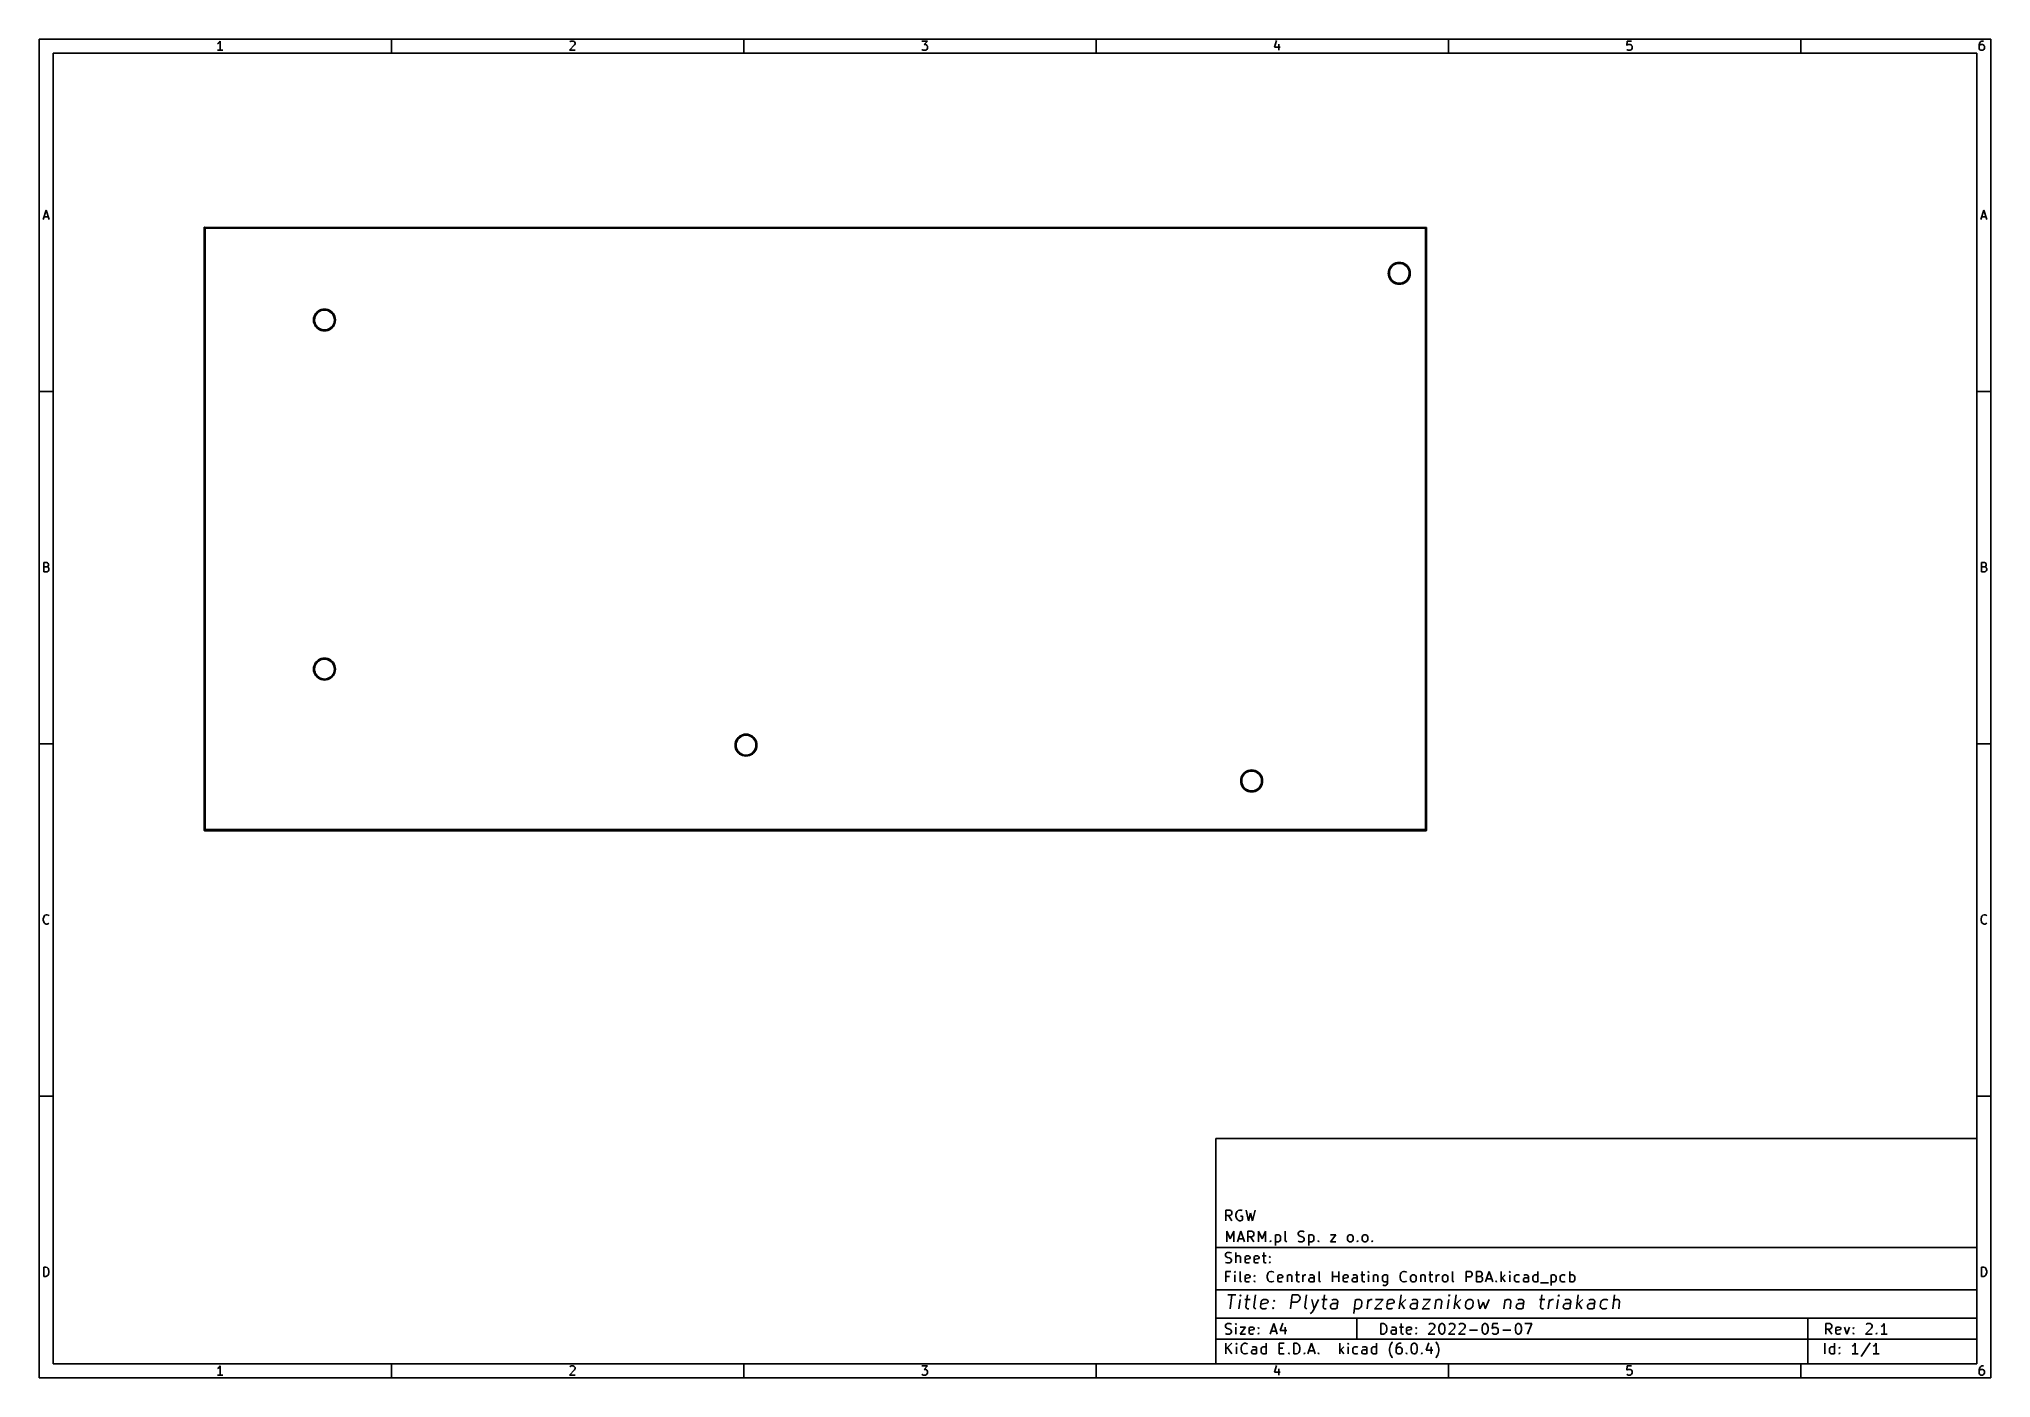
# Model space of a CAD drawing. Extents: x 10 to 287, y -200 to -10.
import ezdxf

# ---------------------------------------------------------------- set-up
doc = ezdxf.new("R2010")
doc.units = 0
doc.layers.add('BLACK', color=7, linetype='CONTINUOUS')

msp = doc.modelspace()

# ---------------------------------------------------------------- linework, layer by layer
at = {"layer": 'BLACK', "linetype": 'CONTINUOUS'}
for p, q in [((10, -10), (10, -200.007)), ((287.002, -10), (10, -10)), ((35.4464, -10.5976), (35.3226, -10.6595)), ((35.5702, -10.4738), (35.4464, -10.5976)), ((35.694, -10.2881), (35.5702, -10.4738)), ((35.694, -11.5881), (35.694, -10.2881)), ((60, -12), (60, -10)), ((86.0036, -10.8452), (85.2607, -11.5881)), ((85.3226, -10.4119), (85.3845, -10.35)), ((85.3845, -10.35), (85.5083, -10.2881)), ((85.5083, -10.2881), (85.8179, -10.2881)), ((85.8179, -10.2881), (85.9417, -10.35)), ((85.9417, -10.35), (86.0036, -10.4119)), ((86.0036, -10.4119), (86.0655, -10.5357)), ((86.0655, -10.6595), (86.0036, -10.8452)), ((86.0655, -10.5357), (86.0655, -10.6595)), ((110, -12), (110, -10)), ((135.261, -10.2881), (136.065, -10.2881)), ((136.065, -10.2881), (135.632, -10.7833)), ((135.632, -10.7833), (135.818, -10.7833)), ((135.818, -10.7833), (135.942, -10.8452)), ((135.942, -10.8452), (136.004, -10.9071)), ((136.004, -10.9071), (136.065, -11.031)), ((136.065, -11.031), (136.065, -11.3405)), ((160, -12), (160, -10)), ((185.632, -10.2262), (185.323, -11.1548)), ((185.942, -10.7214), (185.942, -11.5881)), ((210, -12), (210, -10)), ((235.385, -10.2881), (235.323, -10.9071)), ((235.323, -10.9071), (235.385, -10.8452)), ((236.004, -10.2881), (235.385, -10.2881)), ((235.385, -10.8452), (235.508, -10.7833)), ((235.508, -10.7833), (235.818, -10.7833)), ((235.818, -10.7833), (235.942, -10.8452)), ((235.942, -10.8452), (236.004, -10.9071)), ((236.004, -10.9071), (236.065, -11.031)), ((236.065, -11.031), (236.065, -11.3405)), ((260, -12), (260, -10)), ((285.385, -10.5976), (285.323, -10.8452)), ((285.323, -10.8452), (285.323, -11.3405)), ((285.385, -10.9071), (285.323, -11.031)), ((285.508, -10.4119), (285.385, -10.5976)), ((285.446, -10.8452), (285.385, -10.9071)), ((285.57, -10.7833), (285.446, -10.8452)), ((285.57, -10.35), (285.508, -10.4119)), ((285.694, -10.2881), (285.57, -10.35)), ((285.818, -10.7833), (285.57, -10.7833)), ((285.942, -10.2881), (285.694, -10.2881)), ((285.942, -10.8452), (285.818, -10.7833)), ((286.004, -10.9071), (285.942, -10.8452)), ((286.065, -11.031), (286.004, -10.9071)), ((286.065, -11.3405), (286.065, -11.031)), ((287.002, -200.007), (287.002, -10)), ((12, -12), (12, -198.007)), ((285.002, -12), (12, -12)), ((36.0655, -11.5881), (35.3226, -11.5881)), ((85.2607, -11.5881), (86.0655, -11.5881)), ((135.323, -11.5262), (135.261, -11.4643)), ((135.446, -11.5881), (135.323, -11.5262)), ((135.818, -11.5881), (135.446, -11.5881)), ((135.942, -11.5262), (135.818, -11.5881)), ((136.004, -11.4643), (135.942, -11.5262)), ((136.065, -11.3405), (136.004, -11.4643)), ((185.323, -11.1548), (186.127, -11.1548)), ((235.385, -11.5262), (235.323, -11.4643)), ((235.508, -11.5881), (235.385, -11.5262)), ((235.818, -11.5881), (235.508, -11.5881)), ((235.942, -11.5262), (235.818, -11.5881)), ((236.004, -11.4643), (235.942, -11.5262)), ((236.065, -11.3405), (236.004, -11.4643)), ((285.002, -198.007), (285.002, -12)), ((285.323, -11.3405), (285.385, -11.4643)), ((285.385, -11.4643), (285.446, -11.5262)), ((285.446, -11.5262), (285.57, -11.5881)), ((285.57, -11.5881), (285.818, -11.5881)), ((285.818, -11.5881), (285.942, -11.5262)), ((285.942, -11.5262), (286.004, -11.4643)), ((286.004, -11.4643), (286.065, -11.3405)), ((10.5667, -35.5881), (11, -34.2881)), ((10.6905, -35.2167), (11.3095, -35.2167)), ((11, -34.2881), (11.4333, -35.5881)), ((285.569, -35.5881), (286.002, -34.2881)), ((285.693, -35.2167), (286.312, -35.2167)), ((286.002, -34.2881), (286.436, -35.5881)), ((33.4159, -122.27), (33.4163, -36.7559)), ((33.4163, -36.7559), (33.418, -36.7461)), ((33.4174, -36.7428), (33.4191, -36.74)), ((33.418, -36.7461), (33.4174, -36.7428)), ((33.4191, -36.74), (33.4208, -36.7302)), ((33.4208, -36.7302), (33.4334, -36.7153)), ((33.4334, -36.7153), (33.4431, -36.6984)), ((33.4431, -36.6984), (33.4495, -36.6961)), ((33.4495, -36.6961), (33.4538, -36.6909)), ((33.4538, -36.6909), (33.473, -36.6876)), ((33.473, -36.6876), (33.4913, -36.6809)), ((33.4913, -36.6809), (206.846, -36.7288)), ((33.5663, -36.8309), (33.5659, -122.195)), ((206.771, -36.8788), (33.5663, -36.8309)), ((206.771, -122.195), (206.771, -36.8788)), ((206.846, -36.7288), (206.856, -36.7305)), ((206.856, -36.7305), (206.859, -36.7299)), ((206.859, -36.7299), (206.862, -36.7316)), ((206.862, -36.7316), (206.872, -36.7333)), ((206.872, -36.7333), (206.886, -36.7459)), ((206.886, -36.7459), (206.903, -36.7556)), ((206.903, -36.7556), (206.906, -36.762)), ((206.906, -36.762), (206.911, -36.7663)), ((206.911, -36.7663), (206.914, -36.7855)), ((206.914, -36.7855), (206.921, -36.8038)), ((206.921, -36.8038), (206.921, -122.27)), ((201.481, -43.246), (201.484, -43.2116)), ((201.5, -43.4893), (201.481, -43.246)), ((201.484, -43.2116), (201.5, -43.0028)), ((201.5, -43.0028), (201.557, -42.7655)), ((201.557, -43.7266), (201.5, -43.4893)), ((201.557, -42.7655), (201.65, -42.5401)), ((201.65, -43.952), (201.557, -43.7266)), ((201.651, -42.9819), (201.626, -43.2116)), ((201.626, -43.2116), (201.64, -43.4423)), ((201.64, -43.4423), (201.691, -43.6676)), ((201.65, -42.5401), (201.778, -42.332)), ((201.778, -44.16), (201.65, -43.952)), ((201.713, -42.7592), (201.651, -42.9819)), ((201.691, -43.6676), (201.777, -43.8817)), ((201.81, -42.5497), (201.713, -42.7592)), ((201.777, -43.8817), (201.898, -44.0787)), ((201.778, -42.332), (201.936, -42.1465)), ((201.936, -44.3456), (201.778, -44.16)), ((201.94, -42.3588), (201.81, -42.5497)), ((201.898, -44.0787), (202.049, -44.2533)), ((201.936, -42.1465), (202.122, -41.988)), ((202.1, -42.1918), (201.94, -42.3588)), ((202.049, -44.2533), (202.227, -44.4009)), ((202.285, -42.0531), (202.1, -42.1918)), ((202.122, -41.988), (202.33, -41.8605)), ((202.49, -41.9464), (202.285, -42.0531)), ((202.33, -41.8605), (202.555, -41.7672)), ((202.709, -41.8746), (202.49, -41.9464)), ((202.555, -41.7672), (202.793, -41.7102)), ((202.938, -41.8397), (202.709, -41.8746)), ((202.793, -41.7102), (203.036, -41.691)), ((203.169, -41.8425), (202.938, -41.8397)), ((203.036, -41.691), (203.279, -41.7102)), ((203.396, -41.883), (203.169, -41.8425)), ((203.279, -41.7102), (203.516, -41.7672)), ((203.614, -41.9601), (203.396, -41.883)), ((203.516, -41.7672), (203.742, -41.8605)), ((203.816, -42.0718), (203.614, -41.9601)), ((203.742, -41.8605), (203.95, -41.988)), ((203.997, -42.215), (203.816, -42.0718)), ((203.946, -44.3229), (204.109, -44.1598)), ((203.95, -41.988), (204.135, -42.1465)), ((204.153, -42.3859), (203.997, -42.215)), ((204.109, -44.1598), (204.244, -43.9722)), ((204.135, -42.1465), (204.294, -42.332)), ((204.294, -44.16), (204.135, -44.3456)), ((204.278, -42.5798), (204.153, -42.3859)), ((204.244, -43.9722), (204.347, -43.765)), ((204.37, -42.7917), (204.278, -42.5798)), ((204.294, -42.332), (204.421, -42.5401)), ((204.421, -43.952), (204.294, -44.16)), ((204.347, -43.765), (204.414, -43.544)), ((204.427, -43.0158), (204.37, -42.7917)), ((204.414, -43.544), (204.444, -43.3149)), ((204.421, -42.5401), (204.515, -42.7655)), ((204.515, -43.7266), (204.421, -43.952)), ((204.446, -43.246), (204.427, -43.0158)), ((204.444, -43.3149), (204.446, -43.246)), ((204.515, -42.7655), (204.572, -43.0028)), ((204.572, -43.4893), (204.515, -43.7266)), ((204.572, -43.0028), (204.591, -43.246)), ((204.591, -43.246), (204.572, -43.4893)), ((202.122, -44.5041), (201.936, -44.3456)), ((202.33, -44.6316), (202.122, -44.5041)), ((202.227, -44.4009), (202.427, -44.5175)), ((202.555, -44.7249), (202.33, -44.6316)), ((202.427, -44.5175), (202.643, -44.5999)), ((202.793, -44.7819), (202.555, -44.7249)), ((202.643, -44.5999), (202.869, -44.6459)), ((203.036, -44.801), (202.793, -44.7819)), ((202.869, -44.6459), (203.1, -44.6544)), ((203.279, -44.7819), (203.036, -44.801)), ((203.1, -44.6544), (203.329, -44.625)), ((203.516, -44.7249), (203.279, -44.7819)), ((203.329, -44.625), (203.55, -44.5587)), ((203.742, -44.6316), (203.516, -44.7249)), ((203.55, -44.5587), (203.758, -44.457)), ((203.95, -44.5041), (203.742, -44.6316)), ((203.758, -44.457), (203.946, -44.3229)), ((204.135, -44.3456), (203.95, -44.5041)), ((48.9539, -49.866), (48.9566, -49.8316)), ((48.9566, -49.8316), (48.973, -49.6228)), ((48.973, -49.6228), (49.03, -49.3855)), ((49.03, -49.3855), (49.1234, -49.1601)), ((49.124, -49.6019), (49.0995, -49.8316)), ((49.0995, -49.8316), (49.1128, -50.0623)), ((49.1234, -49.1601), (49.2508, -48.952)), ((49.1858, -49.3792), (49.124, -49.6019)), ((49.283, -49.1697), (49.1858, -49.3792)), ((49.2508, -48.952), (49.4093, -48.7665)), ((49.4132, -48.9788), (49.283, -49.1697)), ((49.4093, -48.7665), (49.5949, -48.608)), ((49.5729, -48.8118), (49.4132, -48.9788)), ((49.7576, -48.6731), (49.5729, -48.8118)), ((49.5949, -48.608), (49.8029, -48.4805)), ((49.9625, -48.5664), (49.7576, -48.6731)), ((49.8029, -48.4805), (50.0283, -48.3871)), ((50.1821, -48.4946), (49.9625, -48.5664)), ((50.0283, -48.3871), (50.2656, -48.3302)), ((50.4105, -48.4597), (50.1821, -48.4946)), ((50.2656, -48.3302), (50.5089, -48.311)), ((50.6415, -48.4625), (50.4105, -48.4597)), ((50.5089, -48.311), (50.7521, -48.3302)), ((50.869, -48.503), (50.6415, -48.4625)), ((50.7521, -48.3302), (50.9894, -48.3871)), ((51.0868, -48.5801), (50.869, -48.503)), ((50.9894, -48.3871), (51.2148, -48.4805)), ((51.289, -48.6918), (51.0868, -48.5801)), ((51.2148, -48.4805), (51.4229, -48.608)), ((51.4704, -48.835), (51.289, -48.6918)), ((51.4229, -48.608), (51.6084, -48.7665)), ((51.6258, -49.0059), (51.4704, -48.835)), ((51.6084, -48.7665), (51.7669, -48.952)), ((51.7513, -49.1998), (51.6258, -49.0059)), ((51.8435, -49.4117), (51.7513, -49.1998)), ((51.7669, -48.952), (51.8944, -49.1601)), ((51.8997, -49.6358), (51.8435, -49.4117)), ((51.8944, -49.1601), (51.9878, -49.3855)), ((51.9187, -49.866), (51.8997, -49.6358)), ((51.9878, -49.3855), (52.0447, -49.6228)), ((52.0447, -49.6228), (52.0639, -49.866)), ((48.973, -50.1093), (48.9539, -49.866)), ((49.03, -50.3466), (48.973, -50.1093)), ((49.1234, -50.572), (49.03, -50.3466)), ((49.1128, -50.0623), (49.1636, -50.2876)), ((49.2508, -50.78), (49.1234, -50.572)), ((49.1636, -50.2876), (49.2505, -50.5017)), ((49.2505, -50.5017), (49.3712, -50.6987)), ((49.4093, -50.9656), (49.2508, -50.78)), ((49.3712, -50.6987), (49.5225, -50.8733)), ((49.5949, -51.1241), (49.4093, -50.9656)), ((49.5225, -50.8733), (49.7002, -51.0209)), ((49.8029, -51.2516), (49.5949, -51.1241)), ((49.7002, -51.0209), (49.8997, -51.1375)), ((50.0283, -51.3449), (49.8029, -51.2516)), ((49.8997, -51.1375), (50.1155, -51.2199)), ((50.2656, -51.4019), (50.0283, -51.3449)), ((50.1155, -51.2199), (50.3419, -51.2659)), ((50.5089, -51.421), (50.2656, -51.4019)), ((50.3419, -51.2659), (50.5728, -51.2744)), ((50.7521, -51.4019), (50.5089, -51.421)), ((50.5728, -51.2744), (50.802, -51.245)), ((50.9894, -51.3449), (50.7521, -51.4019)), ((50.802, -51.245), (51.0233, -51.1787)), ((51.2148, -51.2516), (50.9894, -51.3449)), ((51.0233, -51.1787), (51.2308, -51.077)), ((51.4229, -51.1241), (51.2148, -51.2516)), ((51.2308, -51.077), (51.4188, -50.9429)), ((51.4188, -50.9429), (51.5825, -50.7798)), ((51.6084, -50.9656), (51.4229, -51.1241)), ((51.5825, -50.7798), (51.7173, -50.5922)), ((51.7669, -50.78), (51.6084, -50.9656)), ((51.7173, -50.5922), (51.8197, -50.385)), ((51.8944, -50.572), (51.7669, -50.78)), ((51.8197, -50.385), (51.8868, -50.164)), ((51.8868, -50.164), (51.917, -49.9349)), ((51.9878, -50.3466), (51.8944, -50.572)), ((51.917, -49.9349), (51.9187, -49.866)), ((52.0447, -50.1093), (51.9878, -50.3466)), ((52.0639, -49.866), (52.0447, -50.1093)), ((10, -60), (12, -60)), ((287.002, -60), (285.002, -60)), ((10.6595, -85.5881), (10.6595, -84.2881)), ((10.6595, -84.2881), (11.0929, -84.2881)), ((11.0929, -84.9071), (10.6595, -84.9071)), ((11.1548, -85.5881), (10.6595, -85.5881)), ((11.0929, -84.2881), (11.2167, -84.35)), ((11.2167, -84.8452), (11.0929, -84.9071)), ((11.0929, -84.9071), (11.2786, -84.969)), ((11.2786, -85.5262), (11.1548, -85.5881)), ((11.2167, -84.35), (11.2786, -84.4119)), ((11.2786, -84.7833), (11.2167, -84.8452)), ((11.2786, -84.4119), (11.3405, -84.5357)), ((11.3405, -84.6595), (11.2786, -84.7833)), ((11.2786, -84.969), (11.3405, -85.031)), ((11.3405, -85.4643), (11.2786, -85.5262)), ((11.3405, -84.5357), (11.3405, -84.6595)), ((11.3405, -85.031), (11.4024, -85.1548)), ((11.4024, -85.3405), (11.3405, -85.4643)), ((11.4024, -85.1548), (11.4024, -85.3405)), ((285.662, -85.5881), (285.662, -84.2881)), ((285.662, -84.2881), (286.095, -84.2881)), ((286.095, -84.9071), (285.662, -84.9071)), ((286.157, -85.5881), (285.662, -85.5881)), ((286.095, -84.2881), (286.219, -84.35)), ((286.219, -84.8452), (286.095, -84.9071)), ((286.095, -84.9071), (286.281, -84.969)), ((286.281, -85.5262), (286.157, -85.5881)), ((286.219, -84.35), (286.281, -84.4119)), ((286.281, -84.7833), (286.219, -84.8452)), ((286.281, -84.4119), (286.343, -84.5357)), ((286.343, -84.6595), (286.281, -84.7833)), ((286.281, -84.969), (286.343, -85.031)), ((286.343, -85.4643), (286.281, -85.5262)), ((286.343, -84.5357), (286.343, -84.6595)), ((286.343, -85.031), (286.405, -85.1548)), ((286.405, -85.3405), (286.343, -85.4643)), ((286.405, -85.1548), (286.405, -85.3405)), ((48.9539, -99.4098), (48.9566, -99.3754)), ((48.973, -99.6531), (48.9539, -99.4098)), ((48.9566, -99.3754), (48.973, -99.1665)), ((48.973, -99.1665), (49.03, -98.9293)), ((49.03, -99.8903), (48.973, -99.6531)), ((49.03, -98.9293), (49.1234, -98.7038)), ((49.124, -99.1456), (49.0995, -99.3754)), ((49.0995, -99.3754), (49.1128, -99.606)), ((49.1128, -99.606), (49.1636, -99.8314)), ((49.1234, -98.7038), (49.2508, -98.4958)), ((49.1858, -98.923), (49.124, -99.1456)), ((49.283, -98.7134), (49.1858, -98.923)), ((49.2508, -98.4958), (49.4093, -98.3103)), ((49.4132, -98.5226), (49.283, -98.7134)), ((49.4093, -98.3103), (49.5949, -98.1518)), ((49.5729, -98.3555), (49.4132, -98.5226)), ((49.7576, -98.2168), (49.5729, -98.3555)), ((49.5949, -98.1518), (49.8029, -98.0243)), ((49.9625, -98.1101), (49.7576, -98.2168)), ((49.8029, -98.0243), (50.0283, -97.9309)), ((50.1821, -98.0384), (49.9625, -98.1101)), ((50.0283, -97.9309), (50.2656, -97.8739)), ((50.4105, -98.0034), (50.1821, -98.0384)), ((50.2656, -97.8739), (50.5089, -97.8548)), ((50.6415, -98.0062), (50.4105, -98.0034)), ((50.5089, -97.8548), (50.7521, -97.8739)), ((50.869, -98.0468), (50.6415, -98.0062)), ((50.7521, -97.8739), (50.9894, -97.9309)), ((51.0868, -98.1239), (50.869, -98.0468)), ((50.9894, -97.9309), (51.2148, -98.0243)), ((51.289, -98.2355), (51.0868, -98.1239)), ((51.2148, -98.0243), (51.4229, -98.1518)), ((51.4704, -98.3787), (51.289, -98.2355)), ((51.4229, -98.1518), (51.6084, -98.3103)), ((51.6258, -98.5496), (51.4704, -98.3787)), ((51.6084, -98.3103), (51.7669, -98.4958)), ((51.7513, -98.7436), (51.6258, -98.5496)), ((51.8435, -98.9555), (51.7513, -98.7436)), ((51.7669, -98.4958), (51.8944, -98.7038)), ((51.8197, -99.9288), (51.8868, -99.7077)), ((51.8997, -99.1795), (51.8435, -98.9555)), ((51.8868, -99.7077), (51.917, -99.4787)), ((51.8944, -98.7038), (51.9878, -98.9293)), ((51.9187, -99.4098), (51.8997, -99.1795)), ((51.917, -99.4787), (51.9187, -99.4098)), ((51.9878, -98.9293), (52.0447, -99.1665)), ((52.0447, -99.6531), (51.9878, -99.8903)), ((52.0447, -99.1665), (52.0639, -99.4098)), ((52.0639, -99.4098), (52.0447, -99.6531)), ((49.1234, -100.116), (49.03, -99.8903)), ((49.2508, -100.324), (49.1234, -100.116)), ((49.1636, -99.8314), (49.2505, -100.045)), ((49.2505, -100.045), (49.3712, -100.242)), ((49.4093, -100.509), (49.2508, -100.324)), ((49.3712, -100.242), (49.5225, -100.417)), ((49.5949, -100.668), (49.4093, -100.509)), ((49.5225, -100.417), (49.7002, -100.565)), ((49.8029, -100.795), (49.5949, -100.668)), ((49.7002, -100.565), (49.8997, -100.681)), ((50.0283, -100.889), (49.8029, -100.795)), ((49.8997, -100.681), (50.1155, -100.764)), ((50.2656, -100.946), (50.0283, -100.889)), ((50.1155, -100.764), (50.3419, -100.81)), ((50.5089, -100.965), (50.2656, -100.946)), ((50.3419, -100.81), (50.5728, -100.818)), ((50.7521, -100.946), (50.5089, -100.965)), ((50.5728, -100.818), (50.802, -100.789)), ((50.9894, -100.889), (50.7521, -100.946)), ((50.802, -100.789), (51.0233, -100.722)), ((51.2148, -100.795), (50.9894, -100.889)), ((51.0233, -100.722), (51.2308, -100.621)), ((51.4229, -100.668), (51.2148, -100.795)), ((51.2308, -100.621), (51.4188, -100.487)), ((51.4188, -100.487), (51.5825, -100.324)), ((51.6084, -100.509), (51.4229, -100.668)), ((51.5825, -100.324), (51.7173, -100.136)), ((51.7669, -100.324), (51.6084, -100.509)), ((51.7173, -100.136), (51.8197, -99.9288)), ((51.8944, -100.116), (51.7669, -100.324)), ((51.9878, -99.8903), (51.8944, -100.116)), ((10, -110), (12, -110)), ((108.771, -110.205), (108.774, -110.17)), ((108.79, -110.448), (108.771, -110.205)), ((108.774, -110.17), (108.79, -109.962)), ((108.79, -109.962), (108.847, -109.724)), ((108.847, -110.685), (108.79, -110.448)), ((108.847, -109.724), (108.94, -109.499)), ((108.94, -110.911), (108.847, -110.685)), ((108.941, -109.941), (108.916, -110.17)), ((108.916, -110.17), (108.93, -110.401)), ((108.93, -110.401), (108.981, -110.626)), ((108.94, -109.499), (109.068, -109.291)), ((109.003, -109.718), (108.941, -109.941)), ((108.981, -110.626), (109.067, -110.84)), ((109.1, -109.508), (109.003, -109.718)), ((109.068, -109.291), (109.226, -109.105)), ((109.23, -109.318), (109.1, -109.508)), ((109.226, -109.105), (109.412, -108.947)), ((109.39, -109.151), (109.23, -109.318)), ((109.575, -109.012), (109.39, -109.151)), ((109.412, -108.947), (109.62, -108.819)), ((109.78, -108.905), (109.575, -109.012)), ((109.62, -108.819), (109.845, -108.726)), ((109.999, -108.833), (109.78, -108.905)), ((109.845, -108.726), (110.083, -108.669)), ((110.228, -108.798), (109.999, -108.833)), ((110.083, -108.669), (110.326, -108.65)), ((110.459, -108.801), (110.228, -108.798)), ((110.326, -108.65), (110.569, -108.669)), ((110.686, -108.842), (110.459, -108.801)), ((110.569, -108.669), (110.806, -108.726)), ((110.904, -108.919), (110.686, -108.842)), ((110.806, -108.726), (111.032, -108.819)), ((111.106, -109.031), (110.904, -108.919)), ((111.032, -108.819), (111.24, -108.947)), ((111.287, -109.174), (111.106, -109.031)), ((111.24, -108.947), (111.425, -109.105)), ((111.443, -109.345), (111.287, -109.174)), ((111.425, -109.105), (111.584, -109.291)), ((111.568, -109.539), (111.443, -109.345)), ((111.534, -110.931), (111.637, -110.724)), ((111.66, -109.75), (111.568, -109.539)), ((111.584, -109.291), (111.711, -109.499)), ((111.637, -110.724), (111.704, -110.503)), ((111.717, -109.975), (111.66, -109.75)), ((111.704, -110.503), (111.734, -110.274)), ((111.711, -109.499), (111.805, -109.724)), ((111.805, -110.685), (111.711, -110.911)), ((111.736, -110.205), (111.717, -109.975)), ((111.734, -110.274), (111.736, -110.205)), ((111.805, -109.724), (111.862, -109.962)), ((111.862, -110.448), (111.805, -110.685)), ((111.862, -109.962), (111.881, -110.205)), ((111.881, -110.205), (111.862, -110.448)), ((287.002, -110), (285.002, -110)), ((109.068, -111.119), (108.94, -110.911)), ((109.067, -110.84), (109.188, -111.037)), ((109.226, -111.304), (109.068, -111.119)), ((109.188, -111.037), (109.339, -111.212)), ((109.412, -111.463), (109.226, -111.304)), ((109.339, -111.212), (109.517, -111.36)), ((109.62, -111.59), (109.412, -111.463)), ((109.517, -111.36), (109.717, -111.476)), ((109.845, -111.684), (109.62, -111.59)), ((109.717, -111.476), (109.933, -111.559)), ((110.083, -111.741), (109.845, -111.684)), ((109.933, -111.559), (110.159, -111.605)), ((110.326, -111.76), (110.083, -111.741)), ((110.159, -111.605), (110.39, -111.613)), ((110.569, -111.741), (110.326, -111.76)), ((110.39, -111.613), (110.619, -111.584)), ((110.806, -111.684), (110.569, -111.741)), ((110.619, -111.584), (110.84, -111.517)), ((111.032, -111.59), (110.806, -111.684)), ((110.84, -111.517), (111.048, -111.416)), ((111.24, -111.463), (111.032, -111.59)), ((111.048, -111.416), (111.236, -111.282)), ((111.236, -111.282), (111.399, -111.119)), ((111.425, -111.304), (111.24, -111.463)), ((111.399, -111.119), (111.534, -110.931)), ((111.584, -111.119), (111.425, -111.304)), ((111.711, -110.911), (111.584, -111.119)), ((180.526, -115.285), (180.529, -115.25)), ((180.545, -115.528), (180.526, -115.285)), ((180.529, -115.25), (180.545, -115.042)), ((180.545, -115.042), (180.602, -114.804)), ((180.602, -115.765), (180.545, -115.528)), ((180.602, -114.804), (180.695, -114.579)), ((180.695, -115.991), (180.602, -115.765)), ((180.696, -115.021), (180.671, -115.25)), ((180.671, -115.25), (180.685, -115.481)), ((180.685, -115.481), (180.736, -115.706)), ((180.695, -114.579), (180.823, -114.371)), ((180.823, -116.199), (180.695, -115.991)), ((180.758, -114.798), (180.696, -115.021)), ((180.736, -115.706), (180.822, -115.92)), ((180.855, -114.588), (180.758, -114.798)), ((180.822, -115.92), (180.943, -116.117)), ((180.823, -114.371), (180.981, -114.185)), ((180.981, -116.384), (180.823, -116.199)), ((180.985, -114.398), (180.855, -114.588)), ((180.943, -116.117), (181.094, -116.292)), ((180.981, -114.185), (181.167, -114.027)), ((181.145, -114.231), (180.985, -114.398)), ((181.094, -116.292), (181.272, -116.44)), ((181.33, -114.092), (181.145, -114.231)), ((181.167, -114.027), (181.375, -113.899)), ((181.535, -113.985), (181.33, -114.092)), ((181.375, -113.899), (181.6, -113.806)), ((181.754, -113.913), (181.535, -113.985)), ((181.6, -113.806), (181.838, -113.749)), ((181.983, -113.878), (181.754, -113.913)), ((181.838, -113.749), (182.081, -113.73)), ((182.214, -113.881), (181.983, -113.878)), ((182.081, -113.73), (182.324, -113.749)), ((182.441, -113.922), (182.214, -113.881)), ((182.324, -113.749), (182.561, -113.806)), ((182.659, -113.999), (182.441, -113.922)), ((182.561, -113.806), (182.787, -113.899)), ((182.861, -114.111), (182.659, -113.999)), ((182.787, -113.899), (182.995, -114.027)), ((183.042, -114.254), (182.861, -114.111)), ((182.991, -116.362), (183.154, -116.199)), ((182.995, -114.027), (183.18, -114.185)), ((183.198, -114.425), (183.042, -114.254)), ((183.154, -116.199), (183.289, -116.011)), ((183.18, -114.185), (183.339, -114.371)), ((183.339, -116.199), (183.18, -116.384)), ((183.323, -114.619), (183.198, -114.425)), ((183.289, -116.011), (183.392, -115.804)), ((183.415, -114.83), (183.323, -114.619)), ((183.339, -114.371), (183.466, -114.579)), ((183.466, -115.991), (183.339, -116.199)), ((183.392, -115.804), (183.459, -115.583)), ((183.472, -115.055), (183.415, -114.83)), ((183.459, -115.583), (183.489, -115.354)), ((183.466, -114.579), (183.56, -114.804)), ((183.56, -115.765), (183.466, -115.991)), ((183.491, -115.285), (183.472, -115.055)), ((183.489, -115.354), (183.491, -115.285)), ((183.56, -114.804), (183.617, -115.042)), ((183.617, -115.528), (183.56, -115.765)), ((183.617, -115.042), (183.636, -115.285)), ((183.636, -115.285), (183.617, -115.528)), ((181.167, -116.543), (180.981, -116.384)), ((181.375, -116.67), (181.167, -116.543)), ((181.272, -116.44), (181.472, -116.556)), ((181.6, -116.764), (181.375, -116.67)), ((181.472, -116.556), (181.688, -116.639)), ((181.838, -116.821), (181.6, -116.764)), ((181.688, -116.639), (181.914, -116.685)), ((182.081, -116.84), (181.838, -116.821)), ((181.914, -116.685), (182.145, -116.693)), ((182.324, -116.821), (182.081, -116.84)), ((182.145, -116.693), (182.374, -116.664)), ((182.561, -116.764), (182.324, -116.821)), ((182.374, -116.664), (182.595, -116.597)), ((182.787, -116.67), (182.561, -116.764)), ((182.595, -116.597), (182.803, -116.496)), ((182.995, -116.543), (182.787, -116.67)), ((182.803, -116.496), (182.991, -116.362)), ((183.18, -116.384), (182.995, -116.543)), ((33.4225, -122.288), (33.4159, -122.27)), ((33.4259, -122.307), (33.4225, -122.288)), ((33.4311, -122.312), (33.4259, -122.307)), ((33.4334, -122.318), (33.4311, -122.312)), ((33.4503, -122.328), (33.4334, -122.318)), ((33.4652, -122.34), (33.4503, -122.328)), ((33.475, -122.342), (33.4652, -122.34)), ((33.4778, -122.344), (33.475, -122.342)), ((33.4811, -122.343), (33.4778, -122.344)), ((33.4909, -122.345), (33.4811, -122.343)), ((206.846, -122.345), (33.4909, -122.345)), ((33.5659, -122.195), (206.771, -122.195)), ((206.864, -122.338), (206.846, -122.345)), ((206.883, -122.335), (206.864, -122.338)), ((206.888, -122.33), (206.883, -122.335)), ((206.894, -122.327), (206.888, -122.33)), ((206.904, -122.31), (206.894, -122.327)), ((206.916, -122.295), (206.904, -122.31)), ((206.918, -122.286), (206.916, -122.295)), ((206.92, -122.283), (206.918, -122.286)), ((206.921, -122.27), (206.919, -122.28)), ((206.919, -122.28), (206.92, -122.283)), ((10.5976, -134.845), (10.6595, -134.598)), ((10.5976, -135.031), (10.5976, -134.845)), ((10.6595, -135.279), (10.5976, -135.031)), ((10.6595, -134.598), (10.7214, -134.474)), ((10.7214, -135.402), (10.6595, -135.279)), ((10.7214, -134.474), (10.8452, -134.35)), ((10.8452, -135.526), (10.7214, -135.402)), ((10.8452, -134.35), (11.031, -134.288)), ((11.031, -135.588), (10.8452, -135.526)), ((11.031, -134.288), (11.1548, -134.288)), ((11.1548, -135.588), (11.031, -135.588)), ((11.1548, -134.288), (11.3405, -134.35)), ((11.3405, -135.526), (11.1548, -135.588)), ((11.3405, -134.35), (11.4024, -134.412)), ((11.4024, -135.464), (11.3405, -135.526)), ((285.6, -134.845), (285.662, -134.598)), ((285.6, -135.031), (285.6, -134.845)), ((285.662, -135.279), (285.6, -135.031)), ((285.662, -134.598), (285.724, -134.474)), ((285.724, -135.402), (285.662, -135.279)), ((285.724, -134.474), (285.847, -134.35)), ((285.847, -135.526), (285.724, -135.402)), ((285.847, -134.35), (286.033, -134.288)), ((286.033, -135.588), (285.847, -135.526)), ((286.033, -134.288), (286.157, -134.288)), ((286.157, -135.588), (286.033, -135.588)), ((286.157, -134.288), (286.343, -134.35)), ((286.343, -135.526), (286.157, -135.588)), ((286.343, -134.35), (286.405, -134.412)), ((286.405, -135.464), (286.343, -135.526)), ((10, -160), (12, -160)), ((287.002, -160), (285.002, -160)), ((177.002, -166.007), (177.002, -198.007)), ((285.002, -166.007), (177.002, -166.007)), ((285.002, -198.007), (285.002, -166.007)), ((178.434, -177.686), (178.434, -176.186)), ((178.434, -176.186), (179.006, -176.186)), ((179.006, -176.971), (178.434, -176.971)), ((179.291, -177.686), (178.791, -176.971)), ((179.006, -176.186), (179.149, -176.257)), ((179.149, -176.9), (179.006, -176.971)), ((179.149, -176.257), (179.22, -176.329)), ((179.22, -176.829), (179.149, -176.9)), ((179.22, -176.329), (179.291, -176.471)), ((179.291, -176.686), (179.22, -176.829)), ((179.291, -176.471), (179.291, -176.686)), ((179.934, -176.543), (179.863, -176.829)), ((179.863, -176.829), (179.863, -177.043)), ((179.863, -177.043), (179.934, -177.329)), ((180.006, -176.4), (179.934, -176.543)), ((180.149, -176.257), (180.006, -176.4)), ((180.363, -176.186), (180.149, -176.257)), ((180.577, -176.186), (180.363, -176.186)), ((180.791, -177.043), (180.506, -177.043)), ((180.72, -176.257), (180.577, -176.186)), ((180.791, -177.543), (180.791, -177.043)), ((181.291, -176.186), (181.649, -177.686)), ((181.649, -177.686), (181.934, -176.614)), ((181.934, -176.614), (182.22, -177.686)), ((182.22, -177.686), (182.577, -176.186)), ((178.554, -180.686), (178.554, -179.186)), ((178.554, -179.186), (179.054, -180.257)), ((179.054, -180.257), (179.554, -179.186)), ((179.554, -179.186), (179.554, -180.686)), ((179.934, -177.329), (180.006, -177.471)), ((180.006, -177.471), (180.149, -177.614)), ((180.054, -180.686), (180.554, -179.186)), ((180.149, -177.614), (180.363, -177.686)), ((180.363, -177.686), (180.506, -177.686)), ((180.506, -177.686), (180.72, -177.614)), ((180.554, -179.186), (181.054, -180.686)), ((180.72, -177.614), (180.791, -177.543)), ((181.554, -180.686), (181.554, -179.186)), ((181.554, -179.186), (182.126, -179.186)), ((182.126, -179.971), (181.554, -179.971)), ((182.411, -180.686), (181.911, -179.971)), ((182.126, -179.186), (182.269, -179.257)), ((182.269, -179.9), (182.126, -179.971)), ((182.269, -179.257), (182.34, -179.329)), ((182.34, -179.829), (182.269, -179.9)), ((182.34, -179.329), (182.411, -179.471)), ((182.411, -179.686), (182.34, -179.829)), ((182.411, -179.471), (182.411, -179.686)), ((183.054, -180.686), (183.054, -179.186)), ((183.054, -179.186), (183.554, -180.257)), ((183.554, -180.257), (184.054, -179.186)), ((184.054, -179.186), (184.054, -180.686)), ((185.483, -179.686), (185.483, -181.186)), ((185.483, -179.757), (185.626, -179.686)), ((185.626, -179.686), (185.911, -179.686)), ((185.911, -179.686), (186.054, -179.757)), ((186.054, -179.757), (186.126, -179.829)), ((186.126, -179.829), (186.197, -179.971)), ((186.197, -179.971), (186.197, -180.4)), ((186.84, -180.471), (186.84, -179.186)), ((188.697, -179.471), (188.769, -179.329)), ((188.697, -179.614), (188.697, -179.471)), ((188.769, -179.757), (188.697, -179.614)), ((188.769, -179.329), (188.84, -179.257)), ((188.84, -179.829), (188.769, -179.757)), ((188.84, -179.257), (188.983, -179.186)), ((188.983, -179.9), (188.84, -179.829)), ((188.983, -179.186), (189.34, -179.186)), ((189.269, -179.971), (188.983, -179.9)), ((189.411, -180.043), (189.269, -179.971)), ((189.34, -179.186), (189.554, -179.257)), ((189.483, -180.114), (189.411, -180.043)), ((190.197, -179.686), (190.197, -181.186)), ((190.197, -179.757), (190.34, -179.686)), ((190.34, -179.686), (190.626, -179.686)), ((190.626, -179.686), (190.769, -179.757)), ((190.769, -179.757), (190.84, -179.829)), ((190.84, -179.829), (190.911, -179.971)), ((190.911, -179.971), (190.911, -180.4)), ((193.269, -179.686), (194.054, -179.686)), ((194.054, -179.686), (193.269, -180.686)), ((195.697, -179.971), (195.769, -179.829)), ((195.697, -180.4), (195.697, -179.971)), ((195.769, -179.829), (195.84, -179.757)), ((195.84, -179.757), (195.983, -179.686)), ((195.983, -179.686), (196.197, -179.686)), ((196.197, -179.686), (196.34, -179.757)), ((196.34, -179.757), (196.411, -179.829)), ((196.411, -179.829), (196.483, -179.971)), ((196.483, -179.971), (196.483, -180.4)), ((197.769, -179.971), (197.84, -179.829)), ((197.769, -180.4), (197.769, -179.971)), ((197.84, -179.829), (197.911, -179.757)), ((197.911, -179.757), (198.054, -179.686)), ((198.054, -179.686), (198.269, -179.686)), ((198.269, -179.686), (198.411, -179.757)), ((198.411, -179.757), (198.483, -179.829)), ((198.483, -179.829), (198.554, -179.971)), ((198.554, -179.971), (198.554, -180.4)), ((177.002, -181.507), (285.002, -181.507)), ((178.363, -182.471), (178.434, -182.329)), ((178.363, -182.614), (178.363, -182.471)), ((178.434, -182.757), (178.363, -182.614)), ((178.434, -182.329), (178.506, -182.257)), ((178.506, -182.829), (178.434, -182.757)), ((178.506, -182.257), (178.649, -182.186)), ((178.649, -182.186), (179.006, -182.186)), ((179.006, -182.186), (179.22, -182.257)), ((179.863, -183.686), (179.863, -182.186)), ((179.934, -182.757), (179.863, -182.829)), ((180.077, -182.686), (179.934, -182.757)), ((180.291, -182.686), (180.077, -182.686)), ((180.197, -180.257), (180.911, -180.257)), ((180.434, -182.757), (180.291, -182.686)), ((180.506, -182.9), (180.434, -182.757)), ((181.149, -182.9), (181.22, -182.757)), ((181.22, -182.757), (181.363, -182.686)), ((181.363, -182.686), (181.649, -182.686)), ((181.649, -182.686), (181.791, -182.757)), ((181.791, -182.757), (181.863, -182.9)), ((182.434, -182.9), (182.506, -182.757)), ((182.506, -182.757), (182.649, -182.686)), ((182.649, -182.686), (182.934, -182.686)), ((182.934, -182.686), (183.077, -182.757)), ((183.077, -182.757), (183.149, -182.9)), ((183.577, -182.686), (184.149, -182.686)), ((183.791, -182.186), (183.791, -183.471)), ((184.577, -182.829), (184.649, -182.757)), ((184.649, -182.757), (184.72, -182.829)), ((184.649, -182.757), (184.649, -182.9)), ((184.697, -180.614), (184.769, -180.543)), ((184.769, -180.686), (184.697, -180.614)), ((184.769, -180.543), (184.84, -180.614)), ((184.769, -180.543), (184.769, -180.686)), ((184.84, -180.614), (184.769, -180.686)), ((185.626, -180.686), (185.483, -180.614)), ((185.911, -180.686), (185.626, -180.686)), ((186.054, -180.614), (185.911, -180.686)), ((186.126, -180.543), (186.054, -180.614)), ((186.197, -180.4), (186.126, -180.543)), ((186.911, -180.614), (186.84, -180.471)), ((187.054, -180.686), (186.911, -180.614)), ((188.697, -180.614), (188.911, -180.686)), ((188.911, -180.686), (189.269, -180.686)), ((189.269, -180.686), (189.411, -180.614)), ((189.411, -180.614), (189.483, -180.543)), ((189.554, -180.257), (189.483, -180.114)), ((189.483, -180.543), (189.554, -180.4)), ((189.554, -180.4), (189.554, -180.257)), ((190.34, -180.686), (190.197, -180.614)), ((190.626, -180.686), (190.34, -180.686)), ((190.769, -180.614), (190.626, -180.686)), ((190.84, -180.543), (190.769, -180.614)), ((190.911, -180.4), (190.84, -180.543)), ((191.483, -180.614), (191.554, -180.543)), ((191.554, -180.686), (191.483, -180.614)), ((191.554, -180.543), (191.626, -180.614)), ((191.554, -180.543), (191.554, -180.686)), ((191.626, -180.614), (191.554, -180.686)), ((193.269, -180.686), (194.054, -180.686)), ((195.769, -180.543), (195.697, -180.4)), ((195.84, -180.614), (195.769, -180.543)), ((195.983, -180.686), (195.84, -180.614)), ((196.197, -180.686), (195.983, -180.686)), ((196.34, -180.614), (196.197, -180.686)), ((196.411, -180.543), (196.34, -180.614)), ((196.483, -180.4), (196.411, -180.543)), ((197.054, -180.614), (197.126, -180.543)), ((197.126, -180.686), (197.054, -180.614)), ((197.126, -180.543), (197.197, -180.614)), ((197.126, -180.543), (197.126, -180.686)), ((197.197, -180.614), (197.126, -180.686)), ((197.84, -180.543), (197.769, -180.4)), ((197.911, -180.614), (197.84, -180.543)), ((198.054, -180.686), (197.911, -180.614)), ((198.269, -180.686), (198.054, -180.686)), ((198.411, -180.614), (198.269, -180.686)), ((198.483, -180.543), (198.411, -180.614)), ((198.554, -180.4), (198.483, -180.543)), ((199.126, -180.614), (199.197, -180.543)), ((199.197, -180.686), (199.126, -180.614)), ((199.197, -180.543), (199.269, -180.614)), ((199.197, -180.543), (199.197, -180.686)), ((199.269, -180.614), (199.197, -180.686)), ((10.6595, -185.588), (10.6595, -184.288)), ((10.6595, -184.288), (10.969, -184.288)), ((10.969, -185.588), (10.6595, -185.588)), ((10.969, -184.288), (11.1548, -184.35)), ((11.1548, -185.526), (10.969, -185.588)), ((11.1548, -184.35), (11.2786, -184.474)), ((11.2786, -185.402), (11.1548, -185.526)), ((11.2786, -184.474), (11.3405, -184.598)), ((11.3405, -185.279), (11.2786, -185.402)), ((11.3405, -184.598), (11.4024, -184.845)), ((11.4024, -185.031), (11.3405, -185.279)), ((11.4024, -184.845), (11.4024, -185.031)), ((178.363, -183.614), (178.577, -183.686)), ((178.434, -186.386), (178.434, -184.886)), ((178.434, -184.886), (179.149, -184.886)), ((178.649, -182.9), (178.506, -182.829)), ((178.577, -183.686), (178.934, -183.686)), ((178.934, -182.971), (178.649, -182.9)), ((179.077, -183.043), (178.934, -182.971)), ((178.934, -183.686), (179.077, -183.614)), ((179.149, -183.114), (179.077, -183.043)), ((179.077, -183.614), (179.149, -183.543)), ((179.22, -183.257), (179.149, -183.114)), ((179.149, -183.543), (179.22, -183.4)), ((179.22, -183.4), (179.22, -183.257)), ((179.72, -184.886), (179.649, -184.957)), ((179.649, -184.957), (179.72, -185.029)), ((179.791, -184.957), (179.72, -184.886)), ((179.72, -184.886), (179.72, -185.029)), ((179.72, -185.029), (179.791, -184.957)), ((179.72, -186.386), (179.72, -185.386)), ((180.434, -186.171), (180.434, -184.886)), ((180.506, -183.686), (180.506, -182.9)), ((181.149, -183.471), (181.149, -182.9)), ((181.863, -183.043), (181.149, -183.186)), ((181.22, -183.614), (181.149, -183.471)), ((181.149, -185.6), (181.22, -185.457)), ((181.363, -183.686), (181.22, -183.614)), ((181.22, -185.457), (181.363, -185.386)), ((181.649, -183.686), (181.363, -183.686)), ((181.363, -185.386), (181.649, -185.386)), ((181.791, -183.614), (181.649, -183.686)), ((181.649, -185.386), (181.791, -185.457)), ((181.791, -185.457), (181.863, -185.6)), ((181.863, -182.9), (181.863, -183.043)), ((182.434, -183.471), (182.434, -182.9)), ((183.149, -183.043), (182.434, -183.186)), ((182.506, -183.614), (182.434, -183.471)), ((182.434, -185.529), (182.506, -185.457)), ((182.506, -185.6), (182.434, -185.529)), ((182.649, -183.686), (182.506, -183.614)), ((182.506, -185.457), (182.577, -185.529)), ((182.506, -185.457), (182.506, -185.6)), ((182.577, -185.529), (182.506, -185.6)), ((182.934, -183.686), (182.649, -183.686)), ((183.077, -183.614), (182.934, -183.686)), ((183.149, -182.9), (183.149, -183.043)), ((183.791, -183.471), (183.863, -183.614)), ((183.863, -183.614), (184.006, -183.686)), ((184.006, -183.686), (184.149, -183.686)), ((184.291, -185.529), (184.363, -185.243)), ((184.291, -185.743), (184.291, -185.529)), ((184.363, -185.243), (184.434, -185.1)), ((184.434, -185.1), (184.577, -184.957)), ((184.649, -182.9), (184.577, -182.829)), ((184.577, -183.614), (184.649, -183.543)), ((184.649, -183.686), (184.577, -183.614)), ((184.577, -184.957), (184.791, -184.886)), ((184.72, -182.829), (184.649, -182.9)), ((184.649, -183.543), (184.72, -183.614)), ((184.649, -183.543), (184.649, -183.686)), ((184.72, -183.614), (184.649, -183.686)), ((184.791, -184.886), (184.934, -184.886)), ((184.934, -184.886), (185.149, -184.957)), ((185.149, -184.957), (185.22, -185.029)), ((185.791, -185.6), (185.863, -185.457)), ((185.863, -185.457), (186.006, -185.386)), ((186.006, -185.386), (186.291, -185.386)), ((186.291, -185.386), (186.434, -185.457)), ((186.434, -185.457), (186.506, -185.6)), ((187.149, -185.386), (187.149, -186.386)), ((187.149, -185.529), (187.22, -185.457)), ((187.22, -185.457), (187.363, -185.386)), ((187.363, -185.386), (187.577, -185.386)), ((187.577, -185.386), (187.72, -185.457)), ((187.72, -185.457), (187.791, -185.6)), ((188.291, -185.386), (188.863, -185.386)), ((188.506, -184.886), (188.506, -186.171)), ((189.363, -186.386), (189.363, -185.386)), ((189.363, -185.671), (189.434, -185.529)), ((189.434, -185.529), (189.506, -185.457)), ((189.506, -185.457), (189.649, -185.386)), ((189.649, -185.386), (189.791, -185.386)), ((190.434, -185.386), (190.291, -185.457)), ((190.72, -185.386), (190.434, -185.386)), ((190.863, -185.457), (190.72, -185.386)), ((190.934, -185.6), (190.863, -185.457)), ((191.649, -186.171), (191.649, -184.886)), ((193.577, -186.386), (193.577, -184.886)), ((194.434, -186.386), (194.434, -184.886)), ((195.077, -185.6), (195.149, -185.457)), ((195.149, -185.457), (195.291, -185.386)), ((195.291, -185.386), (195.577, -185.386)), ((195.577, -185.386), (195.72, -185.457)), ((195.72, -185.457), (195.791, -185.6)), ((196.577, -185.386), (196.434, -185.457)), ((196.863, -185.386), (196.577, -185.386)), ((197.006, -185.457), (196.863, -185.386)), ((197.077, -185.6), (197.006, -185.457)), ((197.577, -185.386), (198.149, -185.386)), ((197.791, -184.886), (197.791, -186.171)), ((198.649, -184.886), (198.577, -184.957)), ((198.577, -184.957), (198.649, -185.029)), ((198.72, -184.957), (198.649, -184.886)), ((198.649, -184.886), (198.649, -185.029)), ((198.649, -185.029), (198.72, -184.957)), ((198.649, -186.386), (198.649, -185.386)), ((199.363, -185.386), (199.363, -186.386)), ((199.363, -185.529), (199.434, -185.457)), ((199.434, -185.457), (199.577, -185.386)), ((199.577, -185.386), (199.791, -185.386)), ((199.791, -185.386), (199.934, -185.457)), ((199.934, -185.457), (200.006, -185.6)), ((200.649, -185.671), (200.72, -185.529)), ((200.72, -185.529), (200.791, -185.457)), ((200.791, -185.457), (200.934, -185.386)), ((200.934, -185.386), (201.22, -185.386)), ((201.22, -185.386), (201.363, -185.457)), ((201.363, -185.386), (201.363, -186.6)), ((203.149, -185.529), (203.22, -185.243)), ((203.149, -185.743), (203.149, -185.529)), ((203.22, -185.243), (203.291, -185.1)), ((203.291, -185.1), (203.434, -184.957)), ((203.434, -184.957), (203.649, -184.886)), ((203.649, -184.886), (203.791, -184.886)), ((203.791, -184.886), (204.006, -184.957)), ((204.006, -184.957), (204.077, -185.029)), ((204.649, -185.671), (204.72, -185.529)), ((204.72, -185.529), (204.791, -185.457)), ((204.791, -185.457), (204.934, -185.386)), ((204.934, -185.386), (205.149, -185.386)), ((205.149, -185.386), (205.291, -185.457)), ((205.291, -185.457), (205.363, -185.529)), ((205.363, -185.529), (205.434, -185.671)), ((206.077, -185.386), (206.077, -186.386)), ((206.077, -185.529), (206.149, -185.457)), ((206.149, -185.457), (206.291, -185.386)), ((206.291, -185.386), (206.506, -185.386)), ((206.506, -185.386), (206.649, -185.457)), ((206.649, -185.457), (206.72, -185.6)), ((207.22, -185.386), (207.791, -185.386)), ((207.434, -184.886), (207.434, -186.171)), ((208.291, -186.386), (208.291, -185.386)), ((208.291, -185.671), (208.363, -185.529)), ((208.363, -185.529), (208.434, -185.457)), ((208.434, -185.457), (208.577, -185.386)), ((208.577, -185.386), (208.72, -185.386)), ((209.149, -185.671), (209.22, -185.529)), ((209.22, -185.529), (209.291, -185.457)), ((209.291, -185.457), (209.434, -185.386)), ((209.434, -185.386), (209.649, -185.386)), ((209.649, -185.386), (209.791, -185.457)), ((209.791, -185.457), (209.863, -185.529)), ((209.863, -185.529), (209.934, -185.671)), ((210.577, -186.171), (210.577, -184.886)), ((212.506, -186.386), (212.506, -184.886)), ((212.506, -184.886), (213.077, -184.886)), ((213.077, -184.886), (213.22, -184.957)), ((213.22, -184.957), (213.291, -185.029)), ((213.291, -185.529), (213.22, -185.6)), ((213.291, -185.029), (213.363, -185.171)), ((213.363, -185.386), (213.291, -185.529)), ((213.363, -185.171), (213.363, -185.386)), ((214.006, -186.386), (214.006, -184.886)), ((214.006, -184.886), (214.506, -184.886)), ((214.506, -184.886), (214.649, -184.957)), ((214.649, -185.529), (214.506, -185.6)), ((214.649, -184.957), (214.72, -185.029)), ((214.72, -185.457), (214.649, -185.529)), ((214.72, -185.029), (214.791, -185.171)), ((214.791, -185.314), (214.72, -185.457)), ((214.791, -185.171), (214.791, -185.314)), ((215.291, -186.386), (215.791, -184.886)), ((215.791, -184.886), (216.291, -186.386)), ((217.506, -186.386), (217.506, -184.886)), ((218.077, -185.386), (217.506, -185.957)), ((218.72, -184.886), (218.649, -184.957)), ((218.649, -184.957), (218.72, -185.029)), ((218.791, -184.957), (218.72, -184.886)), ((218.72, -184.886), (218.72, -185.029)), ((218.72, -185.029), (218.791, -184.957)), ((218.72, -186.386), (218.72, -185.386)), ((219.363, -185.671), (219.434, -185.529)), ((219.434, -185.529), (219.506, -185.457)), ((219.506, -185.457), (219.649, -185.386)), ((219.649, -185.386), (219.934, -185.386)), ((219.934, -185.386), (220.077, -185.457)), ((220.863, -185.386), (220.72, -185.457)), ((221.149, -185.386), (220.863, -185.386)), ((221.291, -185.457), (221.149, -185.386)), ((221.363, -185.6), (221.291, -185.457)), ((222.006, -185.671), (222.077, -185.529)), ((222.077, -185.529), (222.149, -185.457)), ((222.149, -185.457), (222.291, -185.386)), ((222.291, -185.386), (222.577, -185.386)), ((222.577, -185.386), (222.72, -185.457)), ((222.72, -186.386), (222.72, -184.886)), ((224.577, -185.386), (224.577, -186.886)), ((224.577, -185.457), (224.72, -185.386)), ((224.72, -185.386), (225.006, -185.386)), ((225.006, -185.386), (225.149, -185.457)), ((225.149, -185.457), (225.22, -185.529)), ((225.22, -185.529), (225.291, -185.671)), ((225.863, -185.671), (225.934, -185.529)), ((225.934, -185.529), (226.006, -185.457)), ((226.006, -185.457), (226.149, -185.386)), ((226.149, -185.386), (226.434, -185.386)), ((226.434, -185.386), (226.577, -185.457)), ((227.22, -186.386), (227.22, -184.886)), ((227.22, -185.457), (227.363, -185.386)), ((227.363, -185.386), (227.649, -185.386)), ((227.649, -185.386), (227.791, -185.457)), ((227.791, -185.457), (227.863, -185.529)), ((227.863, -185.529), (227.934, -185.671)), ((285.662, -185.588), (285.662, -184.288)), ((285.662, -184.288), (285.971, -184.288)), ((285.971, -185.588), (285.662, -185.588)), ((285.971, -184.288), (286.157, -184.35)), ((286.157, -185.526), (285.971, -185.588)), ((286.157, -184.35), (286.281, -184.474)), ((286.281, -185.402), (286.157, -185.526)), ((286.281, -184.474), (286.343, -184.598)), ((286.343, -185.279), (286.281, -185.402)), ((286.343, -184.598), (286.405, -184.845)), ((286.405, -185.031), (286.343, -185.279)), ((286.405, -184.845), (286.405, -185.031)), ((177.002, -187.507), (285.002, -187.507)), ((178.934, -185.6), (178.434, -185.6)), ((178.715, -188.212), (179.857, -188.212)), ((179.036, -190.212), (179.286, -188.212)), ((180.524, -188.212), (180.417, -188.307)), ((180.417, -188.307), (180.5, -188.402)), ((180.506, -186.314), (180.434, -186.171)), ((180.524, -188.212), (180.5, -188.402)), ((180.5, -188.402), (180.607, -188.307)), ((180.649, -186.386), (180.506, -186.314)), ((180.607, -188.307), (180.524, -188.212)), ((181.149, -186.171), (181.149, -185.6)), ((181.863, -185.743), (181.149, -185.886)), ((181.22, -186.314), (181.149, -186.171)), ((181.363, -186.386), (181.22, -186.314)), ((181.476, -188.212), (181.262, -189.926)), ((181.649, -186.386), (181.363, -186.386)), ((181.791, -186.314), (181.649, -186.386)), ((181.863, -185.6), (181.863, -185.743)), ((182.405, -189.926), (182.619, -188.212)), ((182.434, -186.314), (182.506, -186.243)), ((182.506, -186.386), (182.434, -186.314)), ((182.506, -186.243), (182.577, -186.314)), ((182.506, -186.243), (182.506, -186.386)), ((182.577, -186.314), (182.506, -186.386)), ((184.363, -186.029), (184.291, -185.743)), ((184.434, -186.171), (184.363, -186.029)), ((184.577, -186.314), (184.434, -186.171)), ((184.791, -186.386), (184.577, -186.314)), ((184.934, -186.386), (184.791, -186.386)), ((185.149, -186.314), (184.934, -186.386)), ((185.22, -186.243), (185.149, -186.314)), ((185.791, -186.171), (185.791, -185.6)), ((186.506, -185.743), (185.791, -185.886)), ((185.863, -186.314), (185.791, -186.171)), ((186.006, -186.386), (185.863, -186.314)), ((186.291, -186.386), (186.006, -186.386)), ((186.434, -186.314), (186.291, -186.386)), ((186.506, -185.6), (186.506, -185.743)), ((187.607, -190.212), (187.857, -188.212)), ((187.791, -185.6), (187.791, -186.386)), ((187.857, -188.212), (188.619, -188.212)), ((188.506, -186.171), (188.577, -186.314)), ((188.577, -186.314), (188.72, -186.386)), ((188.619, -188.212), (188.798, -188.307)), ((188.72, -186.386), (188.863, -186.386)), ((188.798, -188.307), (188.881, -188.402)), ((189.643, -189.926), (189.857, -188.212)), ((190.22, -186.029), (190.291, -185.886)), ((190.22, -186.171), (190.22, -186.029)), ((190.291, -186.314), (190.22, -186.171)), ((190.291, -185.886), (190.434, -185.814)), ((190.434, -186.386), (190.291, -186.314)), ((190.434, -185.814), (190.791, -185.814)), ((190.791, -186.386), (190.434, -186.386)), ((190.791, -185.814), (190.934, -185.743)), ((190.934, -186.314), (190.791, -186.386)), ((190.934, -186.386), (190.934, -185.6)), ((191.72, -186.314), (191.649, -186.171)), ((191.863, -186.386), (191.72, -186.314)), ((192.429, -188.212), (192.215, -189.926)), ((193.577, -185.6), (194.434, -185.6)), ((195.077, -186.171), (195.077, -185.6)), ((195.791, -185.743), (195.077, -185.886)), ((195.149, -186.314), (195.077, -186.171)), ((195.291, -186.386), (195.149, -186.314)), ((195.577, -186.386), (195.291, -186.386)), ((195.72, -186.314), (195.577, -186.386)), ((195.791, -185.6), (195.791, -185.743)), ((196.363, -186.029), (196.434, -185.886)), ((196.363, -186.171), (196.363, -186.029)), ((196.434, -186.314), (196.363, -186.171)), ((196.434, -185.886), (196.577, -185.814)), ((196.577, -186.386), (196.434, -186.314)), ((196.577, -185.814), (196.934, -185.814)), ((196.934, -186.386), (196.577, -186.386)), ((196.934, -185.814), (197.077, -185.743)), ((197.077, -186.314), (196.934, -186.386)), ((197.077, -186.386), (197.077, -185.6)), ((197.791, -186.171), (197.863, -186.314)), ((197.863, -186.314), (198.006, -186.386)), ((198.006, -186.386), (198.149, -186.386)), ((200.006, -185.6), (200.006, -186.386)), ((200.649, -186.1), (200.649, -185.671)), ((200.72, -186.243), (200.649, -186.1)), ((200.791, -186.314), (200.72, -186.243)), ((200.863, -186.886), (200.72, -186.814)), ((200.934, -186.386), (200.791, -186.314)), ((201.077, -186.886), (200.863, -186.886)), ((201.22, -186.386), (200.934, -186.386)), ((201.22, -186.814), (201.077, -186.886)), ((201.363, -186.314), (201.22, -186.386)), ((201.291, -186.743), (201.22, -186.814)), ((201.363, -186.6), (201.291, -186.743)), ((203.036, -190.212), (203.286, -188.212)), ((203.22, -186.029), (203.149, -185.743)), ((203.291, -186.171), (203.22, -186.029)), ((203.434, -186.314), (203.291, -186.171)), ((203.649, -186.386), (203.434, -186.314)), ((203.791, -186.386), (203.649, -186.386)), ((204.006, -186.314), (203.791, -186.386)), ((204.077, -186.243), (204.006, -186.314)), ((204.649, -186.1), (204.649, -185.671)), ((204.72, -186.243), (204.649, -186.1)), ((204.791, -186.314), (204.72, -186.243)), ((204.934, -186.386), (204.791, -186.314)), ((205.149, -186.386), (204.934, -186.386)), ((205.291, -186.314), (205.149, -186.386)), ((205.363, -186.243), (205.291, -186.314)), ((205.434, -186.1), (205.363, -186.243)), ((205.434, -185.671), (205.434, -186.1)), ((206.72, -185.6), (206.72, -186.386)), ((207.434, -186.171), (207.506, -186.314)), ((207.506, -186.314), (207.649, -186.386)), ((207.649, -186.386), (207.791, -186.386)), ((209.149, -186.1), (209.149, -185.671)), ((209.22, -186.243), (209.149, -186.1)), ((209.291, -186.314), (209.22, -186.243)), ((209.434, -186.386), (209.291, -186.314)), ((209.649, -186.386), (209.434, -186.386)), ((209.791, -186.314), (209.649, -186.386)), ((209.863, -186.243), (209.791, -186.314)), ((209.934, -186.1), (209.863, -186.243)), ((209.934, -185.671), (209.934, -186.1)), ((210.143, -188.212), (210.036, -188.307)), ((210.036, -188.307), (210.119, -188.402)), ((210.143, -188.212), (210.119, -188.402)), ((210.119, -188.402), (210.226, -188.307)), ((210.226, -188.307), (210.143, -188.212)), ((210.649, -186.314), (210.577, -186.171)), ((210.791, -186.386), (210.649, -186.314)), ((210.846, -190.212), (211.096, -188.212)), ((213.077, -185.671), (212.506, -185.671)), ((213.22, -185.6), (213.077, -185.671)), ((214.506, -185.6), (214.006, -185.6)), ((214.577, -186.386), (214.006, -186.386)), ((214.506, -185.6), (214.72, -185.671)), ((214.72, -186.314), (214.577, -186.386)), ((214.72, -185.671), (214.791, -185.743)), ((214.791, -186.243), (214.72, -186.314)), ((214.791, -185.743), (214.863, -185.886)), ((214.863, -186.1), (214.791, -186.243)), ((214.863, -185.886), (214.863, -186.1)), ((215.434, -185.957), (216.149, -185.957)), ((216.72, -186.314), (216.791, -186.243)), ((216.791, -186.386), (216.72, -186.314)), ((216.791, -186.243), (216.863, -186.314)), ((216.791, -186.243), (216.791, -186.386)), ((216.863, -186.314), (216.791, -186.386)), ((217.649, -185.814), (218.077, -186.386)), ((219.363, -186.1), (219.363, -185.671)), ((219.434, -186.243), (219.363, -186.1)), ((219.506, -186.314), (219.434, -186.243)), ((219.649, -186.386), (219.506, -186.314)), ((219.934, -186.386), (219.649, -186.386)), ((220.077, -186.314), (219.934, -186.386)), ((220.649, -186.029), (220.72, -185.886)), ((220.649, -186.171), (220.649, -186.029)), ((220.72, -186.314), (220.649, -186.171)), ((220.72, -185.886), (220.863, -185.814)), ((220.863, -186.386), (220.72, -186.314)), ((220.863, -185.814), (221.22, -185.814)), ((221.22, -186.386), (220.863, -186.386)), ((221.22, -185.814), (221.363, -185.743)), ((221.363, -186.314), (221.22, -186.386)), ((221.363, -186.386), (221.363, -185.6)), ((222.006, -186.1), (222.006, -185.671)), ((222.077, -186.243), (222.006, -186.1)), ((222.149, -186.314), (222.077, -186.243)), ((222.291, -186.386), (222.149, -186.314)), ((222.577, -186.386), (222.291, -186.386)), ((222.72, -186.314), (222.577, -186.386)), ((223.286, -188.212), (223.072, -189.926)), ((223.077, -186.529), (224.22, -186.529)), ((224.72, -186.386), (224.577, -186.314)), ((225.006, -186.386), (224.72, -186.386)), ((225.149, -186.314), (225.006, -186.386)), ((225.22, -186.243), (225.149, -186.314)), ((225.291, -186.1), (225.22, -186.243)), ((225.291, -185.671), (225.291, -186.1)), ((225.667, -188.212), (225.56, -188.307)), ((225.56, -188.307), (225.643, -188.402)), ((225.667, -188.212), (225.643, -188.402)), ((225.643, -188.402), (225.75, -188.307)), ((225.75, -188.307), (225.667, -188.212)), ((225.863, -186.1), (225.863, -185.671)), ((225.934, -186.243), (225.863, -186.1)), ((226.006, -186.314), (225.934, -186.243)), ((226.149, -186.386), (226.006, -186.314)), ((226.434, -186.386), (226.149, -186.386)), ((226.577, -186.314), (226.434, -186.386)), ((227.363, -186.386), (227.22, -186.314)), ((227.649, -186.386), (227.363, -186.386)), ((227.791, -186.314), (227.649, -186.386)), ((227.863, -186.243), (227.791, -186.314)), ((227.934, -186.1), (227.863, -186.243)), ((227.934, -185.671), (227.934, -186.1)), ((228.179, -190.212), (228.429, -188.212)), ((233.322, -190.212), (233.572, -188.212)), ((180.274, -190.212), (180.441, -188.879)), ((181.107, -188.879), (181.869, -188.879)), ((181.262, -189.926), (181.334, -190.117)), ((181.334, -190.117), (181.512, -190.212)), ((181.512, -190.212), (181.703, -190.212)), ((182.476, -190.117), (182.405, -189.926)), ((182.655, -190.212), (182.476, -190.117)), ((183.357, -189.926), (183.453, -189.164)), ((183.429, -190.117), (183.357, -189.926)), ((184.381, -189.355), (183.405, -189.545)), ((183.607, -190.212), (183.429, -190.117)), ((183.453, -189.164), (183.572, -188.974)), ((183.572, -188.974), (183.774, -188.879)), ((183.988, -190.212), (183.607, -190.212)), ((183.774, -188.879), (184.155, -188.879)), ((184.191, -190.117), (183.988, -190.212)), ((184.155, -188.879), (184.334, -188.974)), ((184.334, -188.974), (184.405, -189.164)), ((184.405, -189.164), (184.381, -189.355)), ((185.048, -190.117), (185.155, -190.021)), ((185.131, -190.212), (185.048, -190.117)), ((185.155, -190.021), (185.131, -190.212)), ((185.238, -190.117), (185.131, -190.212)), ((185.155, -190.021), (185.238, -190.117)), ((185.179, -189.069), (185.286, -188.974)), ((185.262, -189.164), (185.179, -189.069)), ((185.286, -188.974), (185.262, -189.164)), ((185.369, -189.069), (185.262, -189.164)), ((185.286, -188.974), (185.369, -189.069)), ((188.488, -189.26), (187.726, -189.26)), ((188.691, -189.164), (188.488, -189.26)), ((188.798, -189.069), (188.691, -189.164)), ((188.917, -188.879), (188.798, -189.069)), ((188.881, -188.402), (188.953, -188.593)), ((188.953, -188.593), (188.917, -188.879)), ((189.715, -190.117), (189.643, -189.926)), ((189.893, -190.212), (189.715, -190.117)), ((190.584, -190.783), (190.381, -190.879)), ((190.691, -190.688), (190.584, -190.783)), ((190.631, -188.879), (190.941, -190.212)), ((190.941, -190.212), (190.691, -190.688)), ((191.584, -188.879), (190.941, -190.212)), ((192.06, -188.879), (192.822, -188.879)), ((192.215, -189.926), (192.286, -190.117)), ((192.286, -190.117), (192.465, -190.212)), ((192.465, -190.212), (192.655, -190.212)), ((193.262, -189.926), (193.286, -189.736)), ((193.334, -190.117), (193.262, -189.926)), ((193.286, -189.736), (193.405, -189.545)), ((193.512, -190.212), (193.334, -190.117)), ((193.405, -189.545), (193.607, -189.45)), ((193.679, -188.879), (193.476, -188.974)), ((193.988, -190.212), (193.512, -190.212)), ((193.607, -189.45), (194.084, -189.45)), ((194.06, -188.879), (193.679, -188.879)), ((194.191, -190.117), (193.988, -190.212)), ((194.238, -188.974), (194.06, -188.879)), ((194.084, -189.45), (194.286, -189.355)), ((194.179, -190.212), (194.31, -189.164)), ((194.31, -189.164), (194.238, -188.974)), ((196.822, -188.879), (196.572, -190.879)), ((196.846, -190.212), (196.667, -190.117)), ((196.81, -188.974), (197.012, -188.879)), ((197.226, -190.212), (196.846, -190.212)), ((197.012, -188.879), (197.393, -188.879)), ((197.429, -190.117), (197.226, -190.212)), ((197.393, -188.879), (197.572, -188.974)), ((197.536, -190.021), (197.429, -190.117)), ((197.655, -189.831), (197.536, -190.021)), ((197.572, -188.974), (197.655, -189.069)), ((197.655, -189.069), (197.726, -189.26)), ((197.726, -189.26), (197.655, -189.831)), ((198.465, -190.212), (198.631, -188.879)), ((198.584, -189.26), (198.703, -189.069)), ((198.703, -189.069), (198.81, -188.974)), ((198.81, -188.974), (199.012, -188.879)), ((199.012, -188.879), (199.203, -188.879)), ((200.726, -188.879), (199.512, -190.212)), ((199.512, -190.212), (200.56, -190.212)), ((199.679, -188.879), (200.726, -188.879)), ((201.262, -189.926), (201.357, -189.164)), ((201.334, -190.117), (201.262, -189.926)), ((202.286, -189.355), (201.31, -189.545)), ((201.512, -190.212), (201.334, -190.117)), ((201.357, -189.164), (201.476, -188.974)), ((201.476, -188.974), (201.679, -188.879)), ((201.893, -190.212), (201.512, -190.212)), ((201.679, -188.879), (202.06, -188.879)), ((202.096, -190.117), (201.893, -190.212)), ((202.06, -188.879), (202.238, -188.974)), ((202.238, -188.974), (202.31, -189.164)), ((202.31, -189.164), (202.286, -189.355)), ((203.965, -188.879), (203.107, -189.641)), ((203.322, -189.45), (203.798, -190.212)), ((204.596, -189.926), (204.619, -189.736)), ((204.667, -190.117), (204.596, -189.926)), ((204.619, -189.736), (204.738, -189.545)), ((204.846, -190.212), (204.667, -190.117)), ((204.738, -189.545), (204.941, -189.45)), ((205.012, -188.879), (204.81, -188.974)), ((205.322, -190.212), (204.846, -190.212)), ((204.941, -189.45), (205.417, -189.45)), ((205.393, -188.879), (205.012, -188.879)), ((205.524, -190.117), (205.322, -190.212)), ((205.572, -188.974), (205.393, -188.879)), ((205.417, -189.45), (205.619, -189.355)), ((205.512, -190.212), (205.643, -189.164)), ((205.643, -189.164), (205.572, -188.974)), ((207.488, -188.879), (206.274, -190.212)), ((206.274, -190.212), (207.322, -190.212)), ((206.441, -188.879), (207.488, -188.879)), ((208.25, -188.879), (208.084, -190.212)), ((208.226, -189.069), (208.334, -188.974)), ((208.334, -188.974), (208.536, -188.879)), ((208.536, -188.879), (208.822, -188.879)), ((208.822, -188.879), (209, -188.974)), ((209.072, -189.164), (208.941, -190.212)), ((209, -188.974), (209.072, -189.164)), ((209.893, -190.212), (210.06, -188.879)), ((211.774, -188.879), (210.917, -189.641)), ((211.131, -189.45), (211.607, -190.212)), ((212.417, -189.831), (212.488, -189.26)), ((212.488, -190.021), (212.417, -189.831)), ((212.488, -189.26), (212.607, -189.069)), ((212.572, -190.117), (212.488, -190.021)), ((212.75, -190.212), (212.572, -190.117)), ((212.607, -189.069), (212.715, -188.974)), ((212.715, -188.974), (212.917, -188.879)), ((213.036, -190.212), (212.75, -190.212)), ((212.917, -188.879), (213.203, -188.879)), ((213.238, -190.117), (213.036, -190.212)), ((213.203, -188.879), (213.381, -188.974)), ((213.346, -190.021), (213.238, -190.117)), ((213.465, -189.831), (213.346, -190.021)), ((213.381, -188.974), (213.465, -189.069)), ((213.465, -189.069), (213.536, -189.26)), ((213.536, -189.26), (213.465, -189.831)), ((214.25, -188.879), (214.465, -190.212)), ((214.465, -190.212), (214.965, -189.26)), ((214.965, -189.26), (215.226, -190.212)), ((215.226, -190.212), (215.774, -188.879)), ((218.06, -188.879), (217.893, -190.212)), ((218.036, -189.069), (218.143, -188.974)), ((218.143, -188.974), (218.346, -188.879)), ((218.346, -188.879), (218.631, -188.879)), ((218.631, -188.879), (218.81, -188.974)), ((218.881, -189.164), (218.75, -190.212)), ((218.81, -188.974), (218.881, -189.164)), ((219.643, -189.926), (219.667, -189.736)), ((219.715, -190.117), (219.643, -189.926)), ((219.667, -189.736), (219.786, -189.545)), ((219.893, -190.212), (219.715, -190.117)), ((219.786, -189.545), (219.988, -189.45)), ((220.06, -188.879), (219.857, -188.974)), ((220.369, -190.212), (219.893, -190.212)), ((219.988, -189.45), (220.465, -189.45)), ((220.441, -188.879), (220.06, -188.879)), ((220.572, -190.117), (220.369, -190.212)), ((220.619, -188.974), (220.441, -188.879)), ((220.465, -189.45), (220.667, -189.355)), ((220.56, -190.212), (220.691, -189.164)), ((220.691, -189.164), (220.619, -188.974)), ((222.917, -188.879), (223.679, -188.879)), ((223.072, -189.926), (223.143, -190.117)), ((223.143, -190.117), (223.322, -190.212)), ((223.322, -190.212), (223.512, -190.212)), ((224.179, -190.212), (224.346, -188.879)), ((224.298, -189.26), (224.417, -189.069)), ((224.417, -189.069), (224.524, -188.974)), ((224.524, -188.974), (224.726, -188.879)), ((224.726, -188.879), (224.917, -188.879)), ((225.417, -190.212), (225.584, -188.879)), ((226.31, -189.926), (226.334, -189.736)), ((226.381, -190.117), (226.31, -189.926)), ((226.334, -189.736), (226.453, -189.545)), ((226.56, -190.212), (226.381, -190.117)), ((226.453, -189.545), (226.655, -189.45)), ((226.726, -188.879), (226.524, -188.974)), ((227.036, -190.212), (226.56, -190.212)), ((226.655, -189.45), (227.131, -189.45)), ((227.107, -188.879), (226.726, -188.879)), ((227.238, -190.117), (227.036, -190.212)), ((227.286, -188.974), (227.107, -188.879)), ((227.131, -189.45), (227.334, -189.355)), ((227.226, -190.212), (227.357, -189.164)), ((227.357, -189.164), (227.286, -188.974)), ((229.107, -188.879), (228.25, -189.641)), ((228.465, -189.45), (228.941, -190.212)), ((229.738, -189.926), (229.762, -189.736)), ((229.81, -190.117), (229.738, -189.926)), ((229.762, -189.736), (229.881, -189.545)), ((229.988, -190.212), (229.81, -190.117)), ((229.881, -189.545), (230.084, -189.45)), ((230.155, -188.879), (229.953, -188.974)), ((230.465, -190.212), (229.988, -190.212)), ((230.084, -189.45), (230.56, -189.45)), ((230.536, -188.879), (230.155, -188.879)), ((230.667, -190.117), (230.465, -190.212)), ((230.715, -188.974), (230.536, -188.879)), ((230.56, -189.45), (230.762, -189.355)), ((230.655, -190.212), (230.786, -189.164)), ((230.786, -189.164), (230.715, -188.974)), ((231.56, -189.831), (231.631, -189.26)), ((231.631, -190.021), (231.56, -189.831)), ((231.631, -189.26), (231.75, -189.069)), ((231.715, -190.117), (231.631, -190.021)), ((231.893, -190.212), (231.715, -190.117)), ((231.75, -189.069), (231.857, -188.974)), ((231.857, -188.974), (232.06, -188.879)), ((232.274, -190.212), (231.893, -190.212)), ((232.06, -188.879), (232.441, -188.879)), ((232.476, -190.117), (232.274, -190.212)), ((232.441, -188.879), (232.619, -188.974)), ((233.572, -188.974), (233.465, -189.069)), ((233.774, -188.879), (233.572, -188.974)), ((234.06, -188.879), (233.774, -188.879)), ((234.238, -188.974), (234.06, -188.879)), ((234.179, -190.212), (234.31, -189.164)), ((234.31, -189.164), (234.238, -188.974)), ((177.002, -191.507), (285.002, -191.507)), ((178.363, -192.571), (178.434, -192.429)), ((178.363, -192.714), (178.363, -192.571)), ((178.434, -192.857), (178.363, -192.714)), ((178.363, -193.714), (178.577, -193.786)), ((178.434, -192.429), (178.506, -192.357)), ((178.506, -192.929), (178.434, -192.857)), ((178.506, -192.357), (178.649, -192.286)), ((178.649, -193), (178.506, -192.929)), ((178.577, -193.786), (178.934, -193.786)), ((178.649, -192.286), (179.006, -192.286)), ((178.934, -193.071), (178.649, -193)), ((179.077, -193.143), (178.934, -193.071)), ((178.934, -193.786), (179.077, -193.714)), ((179.006, -192.286), (179.22, -192.357)), ((179.149, -193.214), (179.077, -193.143)), ((179.077, -193.714), (179.149, -193.643)), ((179.22, -193.357), (179.149, -193.214)), ((179.149, -193.643), (179.22, -193.5)), ((179.22, -193.5), (179.22, -193.357)), ((179.863, -192.286), (179.791, -192.357)), ((179.791, -192.357), (179.863, -192.429)), ((179.934, -192.357), (179.863, -192.286)), ((179.863, -192.286), (179.863, -192.429)), ((179.863, -192.429), (179.934, -192.357)), ((179.863, -193.786), (179.863, -192.786)), ((180.434, -192.786), (181.22, -192.786)), ((181.22, -192.786), (180.434, -193.786)), ((180.434, -193.786), (181.22, -193.786)), ((181.72, -193), (181.791, -192.857)), ((181.72, -193.571), (181.72, -193)), ((182.434, -193.143), (181.72, -193.286)), ((181.791, -193.714), (181.72, -193.571)), ((181.791, -192.857), (181.934, -192.786)), ((181.934, -193.786), (181.791, -193.714)), ((181.934, -192.786), (182.22, -192.786)), ((182.22, -193.786), (181.934, -193.786)), ((182.22, -192.786), (182.363, -192.857)), ((182.363, -193.714), (182.22, -193.786)), ((182.363, -192.857), (182.434, -193)), ((182.434, -193), (182.434, -193.143)), ((183.006, -192.929), (183.077, -192.857)), ((183.077, -193), (183.006, -192.929)), ((183.006, -193.714), (183.077, -193.643)), ((183.077, -193.786), (183.006, -193.714)), ((183.077, -192.857), (183.149, -192.929)), ((183.077, -192.857), (183.077, -193)), ((183.149, -192.929), (183.077, -193)), ((183.077, -193.643), (183.149, -193.714)), ((183.077, -193.643), (183.077, -193.786)), ((183.149, -193.714), (183.077, -193.786)), ((184.72, -193.786), (185.22, -192.286)), ((184.863, -193.357), (185.577, -193.357)), ((185.22, -192.286), (185.72, -193.786)), ((186.506, -192.214), (186.149, -193.286)), ((186.149, -193.286), (187.077, -193.286)), ((186.863, -192.786), (186.863, -193.786)), ((197.002, -191.507), (197.002, -194.507)), ((200.434, -193.786), (200.434, -192.286)), ((200.434, -192.286), (200.791, -192.286)), ((200.791, -193.786), (200.434, -193.786)), ((200.791, -192.286), (201.006, -192.357)), ((201.006, -193.714), (200.791, -193.786)), ((201.006, -192.357), (201.149, -192.5)), ((201.149, -193.571), (201.006, -193.714)), ((201.149, -192.5), (201.22, -192.643)), ((201.22, -193.429), (201.149, -193.571)), ((201.22, -192.643), (201.291, -192.929)), ((201.291, -193.143), (201.22, -193.429)), ((201.291, -192.929), (201.291, -193.143)), ((201.863, -193.429), (201.934, -193.286)), ((201.863, -193.571), (201.863, -193.429)), ((201.934, -193.714), (201.863, -193.571)), ((202.077, -192.786), (201.934, -192.857)), ((201.934, -193.286), (202.077, -193.214)), ((202.077, -193.786), (201.934, -193.714)), ((202.363, -192.786), (202.077, -192.786)), ((202.077, -193.214), (202.434, -193.214)), ((202.434, -193.786), (202.077, -193.786)), ((202.506, -192.857), (202.363, -192.786)), ((202.434, -193.214), (202.577, -193.143)), ((202.577, -193.714), (202.434, -193.786)), ((202.577, -193), (202.506, -192.857)), ((202.577, -193.786), (202.577, -193)), ((203.077, -192.786), (203.649, -192.786)), ((203.291, -192.286), (203.291, -193.571)), ((203.291, -193.571), (203.363, -193.714)), ((203.363, -193.714), (203.506, -193.786)), ((203.506, -193.786), (203.649, -193.786)), ((204.077, -193), (204.149, -192.857)), ((204.077, -193.571), (204.077, -193)), ((204.791, -193.143), (204.077, -193.286)), ((204.149, -193.714), (204.077, -193.571)), ((204.149, -192.857), (204.291, -192.786)), ((204.291, -193.786), (204.149, -193.714)), ((204.291, -192.786), (204.577, -192.786)), ((204.577, -193.786), (204.291, -193.786)), ((204.577, -192.786), (204.72, -192.857)), ((204.72, -193.714), (204.577, -193.786)), ((204.72, -192.857), (204.791, -193)), ((204.791, -193), (204.791, -193.143)), ((205.363, -192.929), (205.434, -192.857)), ((205.434, -193), (205.363, -192.929)), ((205.363, -193.714), (205.434, -193.643)), ((205.434, -193.786), (205.363, -193.714)), ((205.434, -192.857), (205.506, -192.929)), ((205.434, -192.857), (205.434, -193)), ((205.506, -192.929), (205.434, -193)), ((205.434, -193.643), (205.506, -193.714)), ((205.434, -193.643), (205.434, -193.786)), ((205.506, -193.714), (205.434, -193.786)), ((208.006, -192.929), (207.149, -193.786)), ((207.149, -193.786), (208.077, -193.786)), ((207.22, -192.429), (207.291, -192.357)), ((207.291, -192.357), (207.434, -192.286)), ((207.434, -192.286), (207.791, -192.286)), ((207.791, -192.286), (207.934, -192.357)), ((207.934, -192.357), (208.006, -192.429)), ((208.006, -192.429), (208.077, -192.571)), ((208.077, -192.714), (208.006, -192.929)), ((208.077, -192.571), (208.077, -192.714)), ((208.649, -192.857), (208.72, -192.571)), ((208.649, -193.214), (208.649, -192.857)), ((208.72, -193.5), (208.649, -193.214)), ((208.72, -192.571), (208.791, -192.429)), ((208.791, -193.643), (208.72, -193.5)), ((208.791, -192.429), (208.863, -192.357)), ((208.863, -193.714), (208.791, -193.643)), ((208.863, -192.357), (209.006, -192.286)), ((209.006, -193.786), (208.863, -193.714)), ((209.006, -192.286), (209.149, -192.286)), ((209.149, -193.786), (209.006, -193.786)), ((209.149, -192.286), (209.291, -192.357)), ((209.291, -193.714), (209.149, -193.786)), ((209.291, -192.357), (209.363, -192.429)), ((209.363, -193.643), (209.291, -193.714)), ((209.363, -192.429), (209.434, -192.571)), ((209.434, -193.5), (209.363, -193.643)), ((209.434, -192.571), (209.506, -192.857)), ((209.506, -193.214), (209.434, -193.5)), ((209.506, -192.857), (209.506, -193.214)), ((210.863, -192.929), (210.006, -193.786)), ((210.006, -193.786), (210.934, -193.786)), ((210.077, -192.429), (210.149, -192.357)), ((210.149, -192.357), (210.291, -192.286)), ((210.291, -192.286), (210.649, -192.286)), ((210.649, -192.286), (210.791, -192.357)), ((210.791, -192.357), (210.863, -192.429)), ((210.863, -192.429), (210.934, -192.571)), ((210.934, -192.714), (210.863, -192.929)), ((210.934, -192.571), (210.934, -192.714)), ((212.291, -192.929), (211.434, -193.786)), ((211.434, -193.786), (212.363, -193.786)), ((211.506, -192.429), (211.577, -192.357)), ((211.577, -192.357), (211.72, -192.286)), ((211.72, -192.286), (212.077, -192.286)), ((212.077, -192.286), (212.22, -192.357)), ((212.22, -192.357), (212.291, -192.429)), ((212.291, -192.429), (212.363, -192.571)), ((212.363, -192.714), (212.291, -192.929)), ((212.363, -192.571), (212.363, -192.714)), ((213.006, -193.214), (214.149, -193.214)), ((214.791, -192.857), (214.863, -192.571)), ((214.791, -193.214), (214.791, -192.857)), ((214.863, -193.5), (214.791, -193.214)), ((214.863, -192.571), (214.934, -192.429)), ((214.934, -193.643), (214.863, -193.5)), ((214.934, -192.429), (215.006, -192.357)), ((215.006, -193.714), (214.934, -193.643)), ((215.006, -192.357), (215.149, -192.286)), ((215.149, -193.786), (215.006, -193.714)), ((215.149, -192.286), (215.291, -192.286)), ((215.291, -193.786), (215.149, -193.786)), ((215.291, -192.286), (215.434, -192.357)), ((215.434, -193.714), (215.291, -193.786)), ((215.434, -192.357), (215.506, -192.429)), ((215.506, -193.643), (215.434, -193.714)), ((215.506, -192.429), (215.577, -192.571)), ((215.577, -193.5), (215.506, -193.643)), ((215.577, -192.571), (215.649, -192.857)), ((215.649, -193.214), (215.577, -193.5)), ((215.649, -192.857), (215.649, -193.214)), ((216.291, -192.286), (216.22, -193)), ((216.22, -193), (216.291, -192.929)), ((216.291, -193.714), (216.22, -193.643)), ((217.006, -192.286), (216.291, -192.286)), ((216.291, -192.929), (216.434, -192.857)), ((216.434, -193.786), (216.291, -193.714)), ((216.434, -192.857), (216.791, -192.857)), ((216.791, -193.786), (216.434, -193.786)), ((216.791, -192.857), (216.934, -192.929)), ((216.934, -193.714), (216.791, -193.786)), ((216.934, -192.929), (217.006, -193)), ((217.006, -193.643), (216.934, -193.714)), ((217.006, -193), (217.077, -193.143)), ((217.077, -193.5), (217.006, -193.643)), ((217.077, -193.143), (217.077, -193.5)), ((217.72, -193.214), (218.863, -193.214)), ((219.506, -192.857), (219.577, -192.571)), ((219.506, -193.214), (219.506, -192.857)), ((219.577, -193.5), (219.506, -193.214)), ((219.577, -192.571), (219.649, -192.429)), ((219.649, -193.643), (219.577, -193.5)), ((219.649, -192.429), (219.72, -192.357)), ((219.72, -193.714), (219.649, -193.643)), ((219.72, -192.357), (219.863, -192.286)), ((219.863, -193.786), (219.72, -193.714)), ((219.863, -192.286), (220.006, -192.286)), ((220.006, -193.786), (219.863, -193.786)), ((220.006, -192.286), (220.149, -192.357)), ((220.149, -193.714), (220.006, -193.786)), ((220.149, -192.357), (220.22, -192.429)), ((220.22, -193.643), (220.149, -193.714)), ((220.22, -192.429), (220.291, -192.571)), ((220.291, -193.5), (220.22, -193.643)), ((220.291, -192.571), (220.363, -192.857)), ((220.363, -193.214), (220.291, -193.5)), ((220.363, -192.857), (220.363, -193.214)), ((220.863, -192.286), (221.863, -192.286)), ((221.863, -192.286), (221.22, -193.786)), ((261.002, -191.507), (261.002, -198.007)), ((263.554, -193.786), (263.554, -192.286)), ((263.554, -192.286), (264.126, -192.286)), ((264.126, -193.071), (263.554, -193.071)), ((264.411, -193.786), (263.911, -193.071)), ((264.126, -192.286), (264.269, -192.357)), ((264.269, -193), (264.126, -193.071)), ((264.269, -192.357), (264.34, -192.429)), ((264.34, -192.929), (264.269, -193)), ((264.34, -192.429), (264.411, -192.571)), ((264.411, -192.786), (264.34, -192.929)), ((264.411, -192.571), (264.411, -192.786)), ((264.983, -193), (265.054, -192.857)), ((264.983, -193.571), (264.983, -193)), ((265.697, -193.143), (264.983, -193.286)), ((265.054, -193.714), (264.983, -193.571)), ((265.054, -192.857), (265.197, -192.786)), ((265.197, -193.786), (265.054, -193.714)), ((265.197, -192.786), (265.483, -192.786)), ((265.483, -193.786), (265.197, -193.786)), ((265.483, -192.786), (265.626, -192.857)), ((265.626, -193.714), (265.483, -193.786)), ((265.626, -192.857), (265.697, -193)), ((265.697, -193), (265.697, -193.143)), ((266.197, -192.786), (266.554, -193.786)), ((266.554, -193.786), (266.911, -192.786)), ((267.411, -192.929), (267.483, -192.857)), ((267.483, -193), (267.411, -192.929)), ((267.411, -193.714), (267.483, -193.643)), ((267.483, -193.786), (267.411, -193.714)), ((267.483, -192.857), (267.554, -192.929)), ((267.483, -192.857), (267.483, -193)), ((267.554, -192.929), (267.483, -193)), ((267.483, -193.643), (267.554, -193.714)), ((267.483, -193.643), (267.483, -193.786)), ((267.554, -193.714), (267.483, -193.786)), ((270.054, -192.929), (269.197, -193.786)), ((269.197, -193.786), (270.126, -193.786)), ((269.269, -192.429), (269.34, -192.357)), ((269.34, -192.357), (269.483, -192.286)), ((269.483, -192.286), (269.84, -192.286)), ((269.84, -192.286), (269.983, -192.357)), ((269.983, -192.357), (270.054, -192.429)), ((270.054, -192.429), (270.126, -192.571)), ((270.126, -192.714), (270.054, -192.929)), ((270.126, -192.571), (270.126, -192.714)), ((270.697, -193.714), (270.769, -193.643)), ((270.769, -193.786), (270.697, -193.714)), ((270.769, -193.643), (270.84, -193.714)), ((270.769, -193.643), (270.769, -193.786)), ((270.84, -193.714), (270.769, -193.786)), ((271.554, -192.643), (271.411, -192.714)), ((272.269, -193.786), (271.411, -193.786)), ((271.697, -192.5), (271.554, -192.643)), ((271.84, -192.286), (271.697, -192.5)), ((271.84, -193.786), (271.84, -192.286)), ((177.002, -194.507), (285.002, -194.507)), ((178.434, -196.586), (178.434, -195.086)), ((179.291, -195.086), (178.434, -195.943)), ((179.291, -196.586), (178.649, -195.729)), ((179.934, -195.086), (179.863, -195.157)), ((179.863, -195.157), (179.934, -195.229)), ((180.006, -195.157), (179.934, -195.086)), ((179.934, -195.086), (179.934, -195.229)), ((179.934, -195.229), (180.006, -195.157)), ((179.934, -196.586), (179.934, -195.586)), ((180.577, -195.729), (180.649, -195.443)), ((180.577, -195.943), (180.577, -195.729)), ((180.649, -196.229), (180.577, -195.943)), ((180.649, -195.443), (180.72, -195.3)), ((180.72, -196.371), (180.649, -196.229)), ((180.72, -195.3), (180.863, -195.157)), ((180.863, -196.514), (180.72, -196.371)), ((180.863, -195.157), (181.077, -195.086)), ((181.077, -196.586), (180.863, -196.514)), ((181.077, -195.086), (181.22, -195.086)), ((181.22, -196.586), (181.077, -196.586)), ((181.22, -195.086), (181.434, -195.157)), ((181.434, -196.514), (181.22, -196.586)), ((181.434, -195.157), (181.506, -195.229)), ((181.506, -196.443), (181.434, -196.514)), ((182.077, -196.229), (182.149, -196.086)), ((182.077, -196.371), (182.077, -196.229)), ((182.149, -196.514), (182.077, -196.371)), ((182.291, -195.586), (182.149, -195.657)), ((182.149, -196.086), (182.291, -196.014)), ((182.291, -196.586), (182.149, -196.514)), ((182.577, -195.586), (182.291, -195.586)), ((182.291, -196.014), (182.649, -196.014)), ((182.649, -196.586), (182.291, -196.586)), ((182.72, -195.657), (182.577, -195.586)), ((182.649, -196.014), (182.791, -195.943)), ((182.791, -196.514), (182.649, -196.586)), ((182.791, -195.8), (182.72, -195.657)), ((182.791, -196.586), (182.791, -195.8)), ((183.434, -195.871), (183.506, -195.729)), ((183.434, -196.3), (183.434, -195.871)), ((183.506, -196.443), (183.434, -196.3)), ((183.506, -195.729), (183.577, -195.657)), ((183.577, -196.514), (183.506, -196.443)), ((183.577, -195.657), (183.72, -195.586)), ((183.72, -196.586), (183.577, -196.514)), ((183.72, -195.586), (184.006, -195.586)), ((184.006, -196.586), (183.72, -196.586)), ((184.006, -195.586), (184.149, -195.657)), ((184.149, -196.514), (184.006, -196.586)), ((184.149, -196.586), (184.149, -195.086)), ((186.006, -196.586), (186.006, -195.086)), ((186.006, -195.086), (186.72, -195.086)), ((186.006, -195.8), (186.506, -195.8)), ((186.72, -196.586), (186.006, -196.586)), ((187.291, -196.514), (187.363, -196.443)), ((187.363, -196.586), (187.291, -196.514)), ((187.363, -196.443), (187.434, -196.514)), ((187.363, -196.443), (187.363, -196.586)), ((187.434, -196.514), (187.363, -196.586)), ((188.077, -196.586), (188.077, -195.086)), ((188.077, -195.086), (188.434, -195.086)), ((188.434, -196.586), (188.077, -196.586)), ((188.434, -195.086), (188.649, -195.157)), ((188.649, -196.514), (188.434, -196.586)), ((188.649, -195.157), (188.791, -195.3)), ((188.791, -196.371), (188.649, -196.514)), ((188.791, -195.3), (188.863, -195.443)), ((188.863, -196.229), (188.791, -196.371)), ((188.863, -195.443), (188.934, -195.729)), ((188.934, -195.943), (188.863, -196.229)), ((188.934, -195.729), (188.934, -195.943)), ((189.506, -196.514), (189.577, -196.443)), ((189.577, -196.586), (189.506, -196.514)), ((189.577, -196.443), (189.649, -196.514)), ((189.577, -196.443), (189.577, -196.586)), ((189.649, -196.514), (189.577, -196.586)), ((190.077, -196.586), (190.577, -195.086)), ((190.22, -196.157), (190.934, -196.157)), ((190.577, -195.086), (191.077, -196.586)), ((191.506, -196.514), (191.577, -196.443)), ((191.577, -196.586), (191.506, -196.514)), ((191.577, -196.443), (191.649, -196.514)), ((191.577, -196.443), (191.577, -196.586)), ((191.649, -196.514), (191.577, -196.586)), ((194.577, -196.586), (194.577, -195.086)), ((195.149, -195.586), (194.577, -196.157)), ((194.72, -196.014), (195.149, -196.586)), ((195.791, -195.086), (195.72, -195.157)), ((195.72, -195.157), (195.791, -195.229)), ((195.863, -195.157), (195.791, -195.086)), ((195.791, -195.086), (195.791, -195.229)), ((195.791, -195.229), (195.863, -195.157)), ((195.791, -196.586), (195.791, -195.586)), ((196.434, -195.871), (196.506, -195.729)), ((196.434, -196.3), (196.434, -195.871)), ((196.506, -196.443), (196.434, -196.3)), ((196.506, -195.729), (196.577, -195.657)), ((196.577, -196.514), (196.506, -196.443)), ((196.577, -195.657), (196.72, -195.586)), ((196.72, -196.586), (196.577, -196.514)), ((196.72, -195.586), (197.006, -195.586)), ((197.006, -196.586), (196.72, -196.586)), ((197.006, -195.586), (197.149, -195.657)), ((197.149, -196.514), (197.006, -196.586)), ((197.72, -196.229), (197.791, -196.086)), ((197.72, -196.371), (197.72, -196.229)), ((197.791, -196.514), (197.72, -196.371)), ((197.934, -195.586), (197.791, -195.657)), ((197.791, -196.086), (197.934, -196.014)), ((197.934, -196.586), (197.791, -196.514)), ((198.22, -195.586), (197.934, -195.586)), ((197.934, -196.014), (198.291, -196.014)), ((198.291, -196.586), (197.934, -196.586)), ((198.363, -195.657), (198.22, -195.586)), ((198.291, -196.014), (198.434, -195.943)), ((198.434, -196.514), (198.291, -196.586)), ((198.434, -195.8), (198.363, -195.657)), ((198.434, -196.586), (198.434, -195.8)), ((199.077, -195.871), (199.149, -195.729)), ((199.077, -196.3), (199.077, -195.871)), ((199.149, -196.443), (199.077, -196.3)), ((199.149, -195.729), (199.22, -195.657)), ((199.22, -196.514), (199.149, -196.443)), ((199.22, -195.657), (199.363, -195.586)), ((199.363, -196.586), (199.22, -196.514)), ((199.363, -195.586), (199.649, -195.586)), ((199.649, -196.586), (199.363, -196.586)), ((199.649, -195.586), (199.791, -195.657)), ((199.791, -196.514), (199.649, -196.586)), ((199.791, -196.586), (199.791, -195.086)), ((201.649, -195.871), (201.72, -195.514)), ((201.649, -196.157), (201.649, -195.871)), ((201.72, -196.514), (201.649, -196.157)), ((201.72, -195.514), (201.791, -195.3)), ((201.791, -196.729), (201.72, -196.514)), ((201.791, -195.3), (201.863, -195.157)), ((201.863, -195.157), (202.006, -194.943)), ((202.006, -194.943), (202.077, -194.871)), ((202.649, -195.443), (202.577, -195.729)), ((202.577, -195.729), (202.577, -196.3)), ((202.649, -195.8), (202.577, -195.943)), ((202.577, -196.3), (202.649, -196.443)), ((202.791, -195.229), (202.649, -195.443)), ((202.72, -195.729), (202.649, -195.8)), ((202.649, -196.443), (202.72, -196.514)), ((202.863, -195.657), (202.72, -195.729)), ((202.72, -196.514), (202.863, -196.586)), ((202.863, -195.157), (202.791, -195.229)), ((203.006, -195.086), (202.863, -195.157)), ((203.149, -195.657), (202.863, -195.657)), ((202.863, -196.586), (203.149, -196.586)), ((203.291, -195.086), (203.006, -195.086)), ((203.291, -195.729), (203.149, -195.657)), ((203.149, -196.586), (203.291, -196.514)), ((203.363, -195.8), (203.291, -195.729)), ((203.291, -196.514), (203.363, -196.443)), ((203.434, -195.943), (203.363, -195.8)), ((203.363, -196.443), (203.434, -196.3)), ((203.434, -196.3), (203.434, -195.943)), ((204.006, -196.514), (204.077, -196.443)), ((204.077, -196.586), (204.006, -196.514)), ((204.077, -196.443), (204.149, -196.514)), ((204.077, -196.443), (204.077, -196.586)), ((204.149, -196.514), (204.077, -196.586)), ((204.72, -195.657), (204.791, -195.371)), ((204.72, -196.014), (204.72, -195.657)), ((204.791, -196.3), (204.72, -196.014)), ((204.791, -195.371), (204.863, -195.229)), ((204.863, -196.443), (204.791, -196.3)), ((204.863, -195.229), (204.934, -195.157)), ((204.934, -196.514), (204.863, -196.443)), ((204.934, -195.157), (205.077, -195.086)), ((205.077, -196.586), (204.934, -196.514)), ((205.077, -195.086), (205.22, -195.086)), ((205.22, -196.586), (205.077, -196.586)), ((205.22, -195.086), (205.363, -195.157)), ((205.363, -196.514), (205.22, -196.586)), ((205.363, -195.157), (205.434, -195.229)), ((205.434, -196.443), (205.363, -196.514)), ((205.434, -195.229), (205.506, -195.371)), ((205.506, -196.3), (205.434, -196.443)), ((205.506, -195.371), (205.577, -195.657)), ((205.577, -196.014), (205.506, -196.3)), ((205.577, -195.657), (205.577, -196.014)), ((206.149, -196.514), (206.22, -196.443)), ((206.22, -196.586), (206.149, -196.514)), ((206.22, -196.443), (206.291, -196.514)), ((206.22, -196.443), (206.22, -196.586)), ((206.291, -196.514), (206.22, -196.586)), ((207.22, -195.014), (206.863, -196.086)), ((206.863, -196.086), (207.791, -196.086)), ((207.577, -195.586), (207.577, -196.586)), ((208.291, -194.943), (208.22, -194.871)), ((208.434, -195.157), (208.291, -194.943)), ((208.506, -195.3), (208.434, -195.157)), ((208.577, -195.514), (208.506, -195.3)), ((208.506, -196.729), (208.577, -196.514)), ((208.649, -195.871), (208.577, -195.514)), ((208.577, -196.514), (208.649, -196.157)), ((208.649, -196.157), (208.649, -195.871)), ((263.434, -196.586), (263.434, -195.086)), ((264.077, -195.871), (264.149, -195.729)), ((264.077, -196.3), (264.077, -195.871)), ((264.149, -196.443), (264.077, -196.3)), ((264.149, -195.729), (264.22, -195.657)), ((264.22, -196.514), (264.149, -196.443)), ((264.22, -195.657), (264.363, -195.586)), ((264.363, -196.586), (264.22, -196.514)), ((264.363, -195.586), (264.649, -195.586)), ((264.649, -196.586), (264.363, -196.586)), ((264.649, -195.586), (264.791, -195.657)), ((264.791, -196.514), (264.649, -196.586)), ((264.791, -196.586), (264.791, -195.086)), ((265.434, -195.729), (265.506, -195.657)), ((265.506, -195.8), (265.434, -195.729)), ((265.434, -196.514), (265.506, -196.443)), ((265.506, -196.586), (265.434, -196.514)), ((265.506, -195.657), (265.577, -195.729)), ((265.506, -195.657), (265.506, -195.8)), ((265.577, -195.729), (265.506, -195.8)), ((265.506, -196.443), (265.577, -196.514)), ((265.506, -196.443), (265.506, -196.586)), ((265.577, -196.514), (265.506, -196.586)), ((267.434, -195.443), (267.291, -195.514)), ((268.149, -196.586), (267.291, -196.586)), ((267.577, -195.3), (267.434, -195.443)), ((267.72, -195.086), (267.577, -195.3)), ((267.72, -196.586), (267.72, -195.086)), ((269.863, -195.014), (268.577, -196.943)), ((270.434, -195.443), (270.291, -195.514)), ((271.149, -196.586), (270.291, -196.586)), ((270.577, -195.3), (270.434, -195.443)), ((270.72, -195.086), (270.577, -195.3)), ((270.72, -196.586), (270.72, -195.086)), ((12, -198.007), (285.002, -198.007)), ((35.4464, -198.605), (35.3226, -198.667)), ((35.5702, -198.481), (35.4464, -198.605)), ((35.694, -198.295), (35.5702, -198.481)), ((35.694, -199.595), (35.694, -198.295)), ((60, -198.007), (60, -200.007)), ((86.0036, -198.852), (85.2607, -199.595)), ((85.3226, -198.419), (85.3845, -198.357)), ((85.3845, -198.357), (85.5083, -198.295)), ((85.5083, -198.295), (85.8179, -198.295)), ((85.8179, -198.295), (85.9417, -198.357)), ((85.9417, -198.357), (86.0036, -198.419)), ((86.0036, -198.419), (86.0655, -198.543)), ((86.0655, -198.667), (86.0036, -198.852)), ((86.0655, -198.543), (86.0655, -198.667)), ((110, -198.007), (110, -200.007)), ((135.261, -198.295), (136.065, -198.295)), ((136.065, -198.295), (135.632, -198.791)), ((135.632, -198.791), (135.818, -198.791)), ((135.818, -198.791), (135.942, -198.852)), ((135.942, -198.852), (136.004, -198.914)), ((136.004, -198.914), (136.065, -199.038)), ((136.065, -199.348), (136.004, -199.471)), ((136.065, -199.038), (136.065, -199.348)), ((160, -198.007), (160, -200.007)), ((177.002, -198.007), (285.002, -198.007)), ((185.632, -198.233), (185.323, -199.162)), ((185.323, -199.162), (186.127, -199.162)), ((185.942, -198.729), (185.942, -199.595)), ((201.863, -196.871), (201.791, -196.729)), ((202.006, -197.086), (201.863, -196.871)), ((202.077, -197.157), (202.006, -197.086)), ((208.22, -197.157), (208.291, -197.086)), ((208.291, -197.086), (208.434, -196.871)), ((208.434, -196.871), (208.506, -196.729)), ((210, -198.007), (210, -200.007)), ((235.385, -198.295), (235.323, -198.914)), ((235.323, -198.914), (235.385, -198.852)), ((236.004, -198.295), (235.385, -198.295)), ((235.385, -198.852), (235.508, -198.791)), ((235.508, -198.791), (235.818, -198.791)), ((235.818, -198.791), (235.942, -198.852)), ((235.942, -198.852), (236.004, -198.914)), ((236.004, -198.914), (236.065, -199.038)), ((236.065, -199.348), (236.004, -199.471)), ((236.065, -199.038), (236.065, -199.348)), ((260, -198.007), (260, -200.007)), ((285.385, -198.605), (285.323, -198.852)), ((285.323, -198.852), (285.323, -199.348)), ((285.385, -198.914), (285.323, -199.038)), ((285.323, -199.348), (285.385, -199.471)), ((285.508, -198.419), (285.385, -198.605)), ((285.446, -198.852), (285.385, -198.914)), ((285.57, -198.791), (285.446, -198.852)), ((285.57, -198.357), (285.508, -198.419)), ((285.694, -198.295), (285.57, -198.357)), ((285.818, -198.791), (285.57, -198.791)), ((285.942, -198.295), (285.694, -198.295)), ((285.942, -198.852), (285.818, -198.791)), ((286.004, -198.914), (285.942, -198.852)), ((286.065, -199.038), (286.004, -198.914)), ((286.004, -199.471), (286.065, -199.348)), ((286.065, -199.348), (286.065, -199.038)), ((10, -200.007), (287.002, -200.007)), ((36.0655, -199.595), (35.3226, -199.595)), ((85.2607, -199.595), (86.0655, -199.595)), ((135.323, -199.533), (135.261, -199.471)), ((135.446, -199.595), (135.323, -199.533)), ((135.818, -199.595), (135.446, -199.595)), ((135.942, -199.533), (135.818, -199.595)), ((136.004, -199.471), (135.942, -199.533)), ((235.385, -199.533), (235.323, -199.471)), ((235.508, -199.595), (235.385, -199.533)), ((235.818, -199.595), (235.508, -199.595)), ((235.942, -199.533), (235.818, -199.595)), ((236.004, -199.471), (235.942, -199.533)), ((285.385, -199.471), (285.446, -199.533)), ((285.446, -199.533), (285.57, -199.595)), ((285.57, -199.595), (285.818, -199.595)), ((285.818, -199.595), (285.942, -199.533)), ((285.942, -199.533), (286.004, -199.471))]:
    msp.add_line(p, q, dxfattribs=at)

doc.saveas('drawing.dxf')
